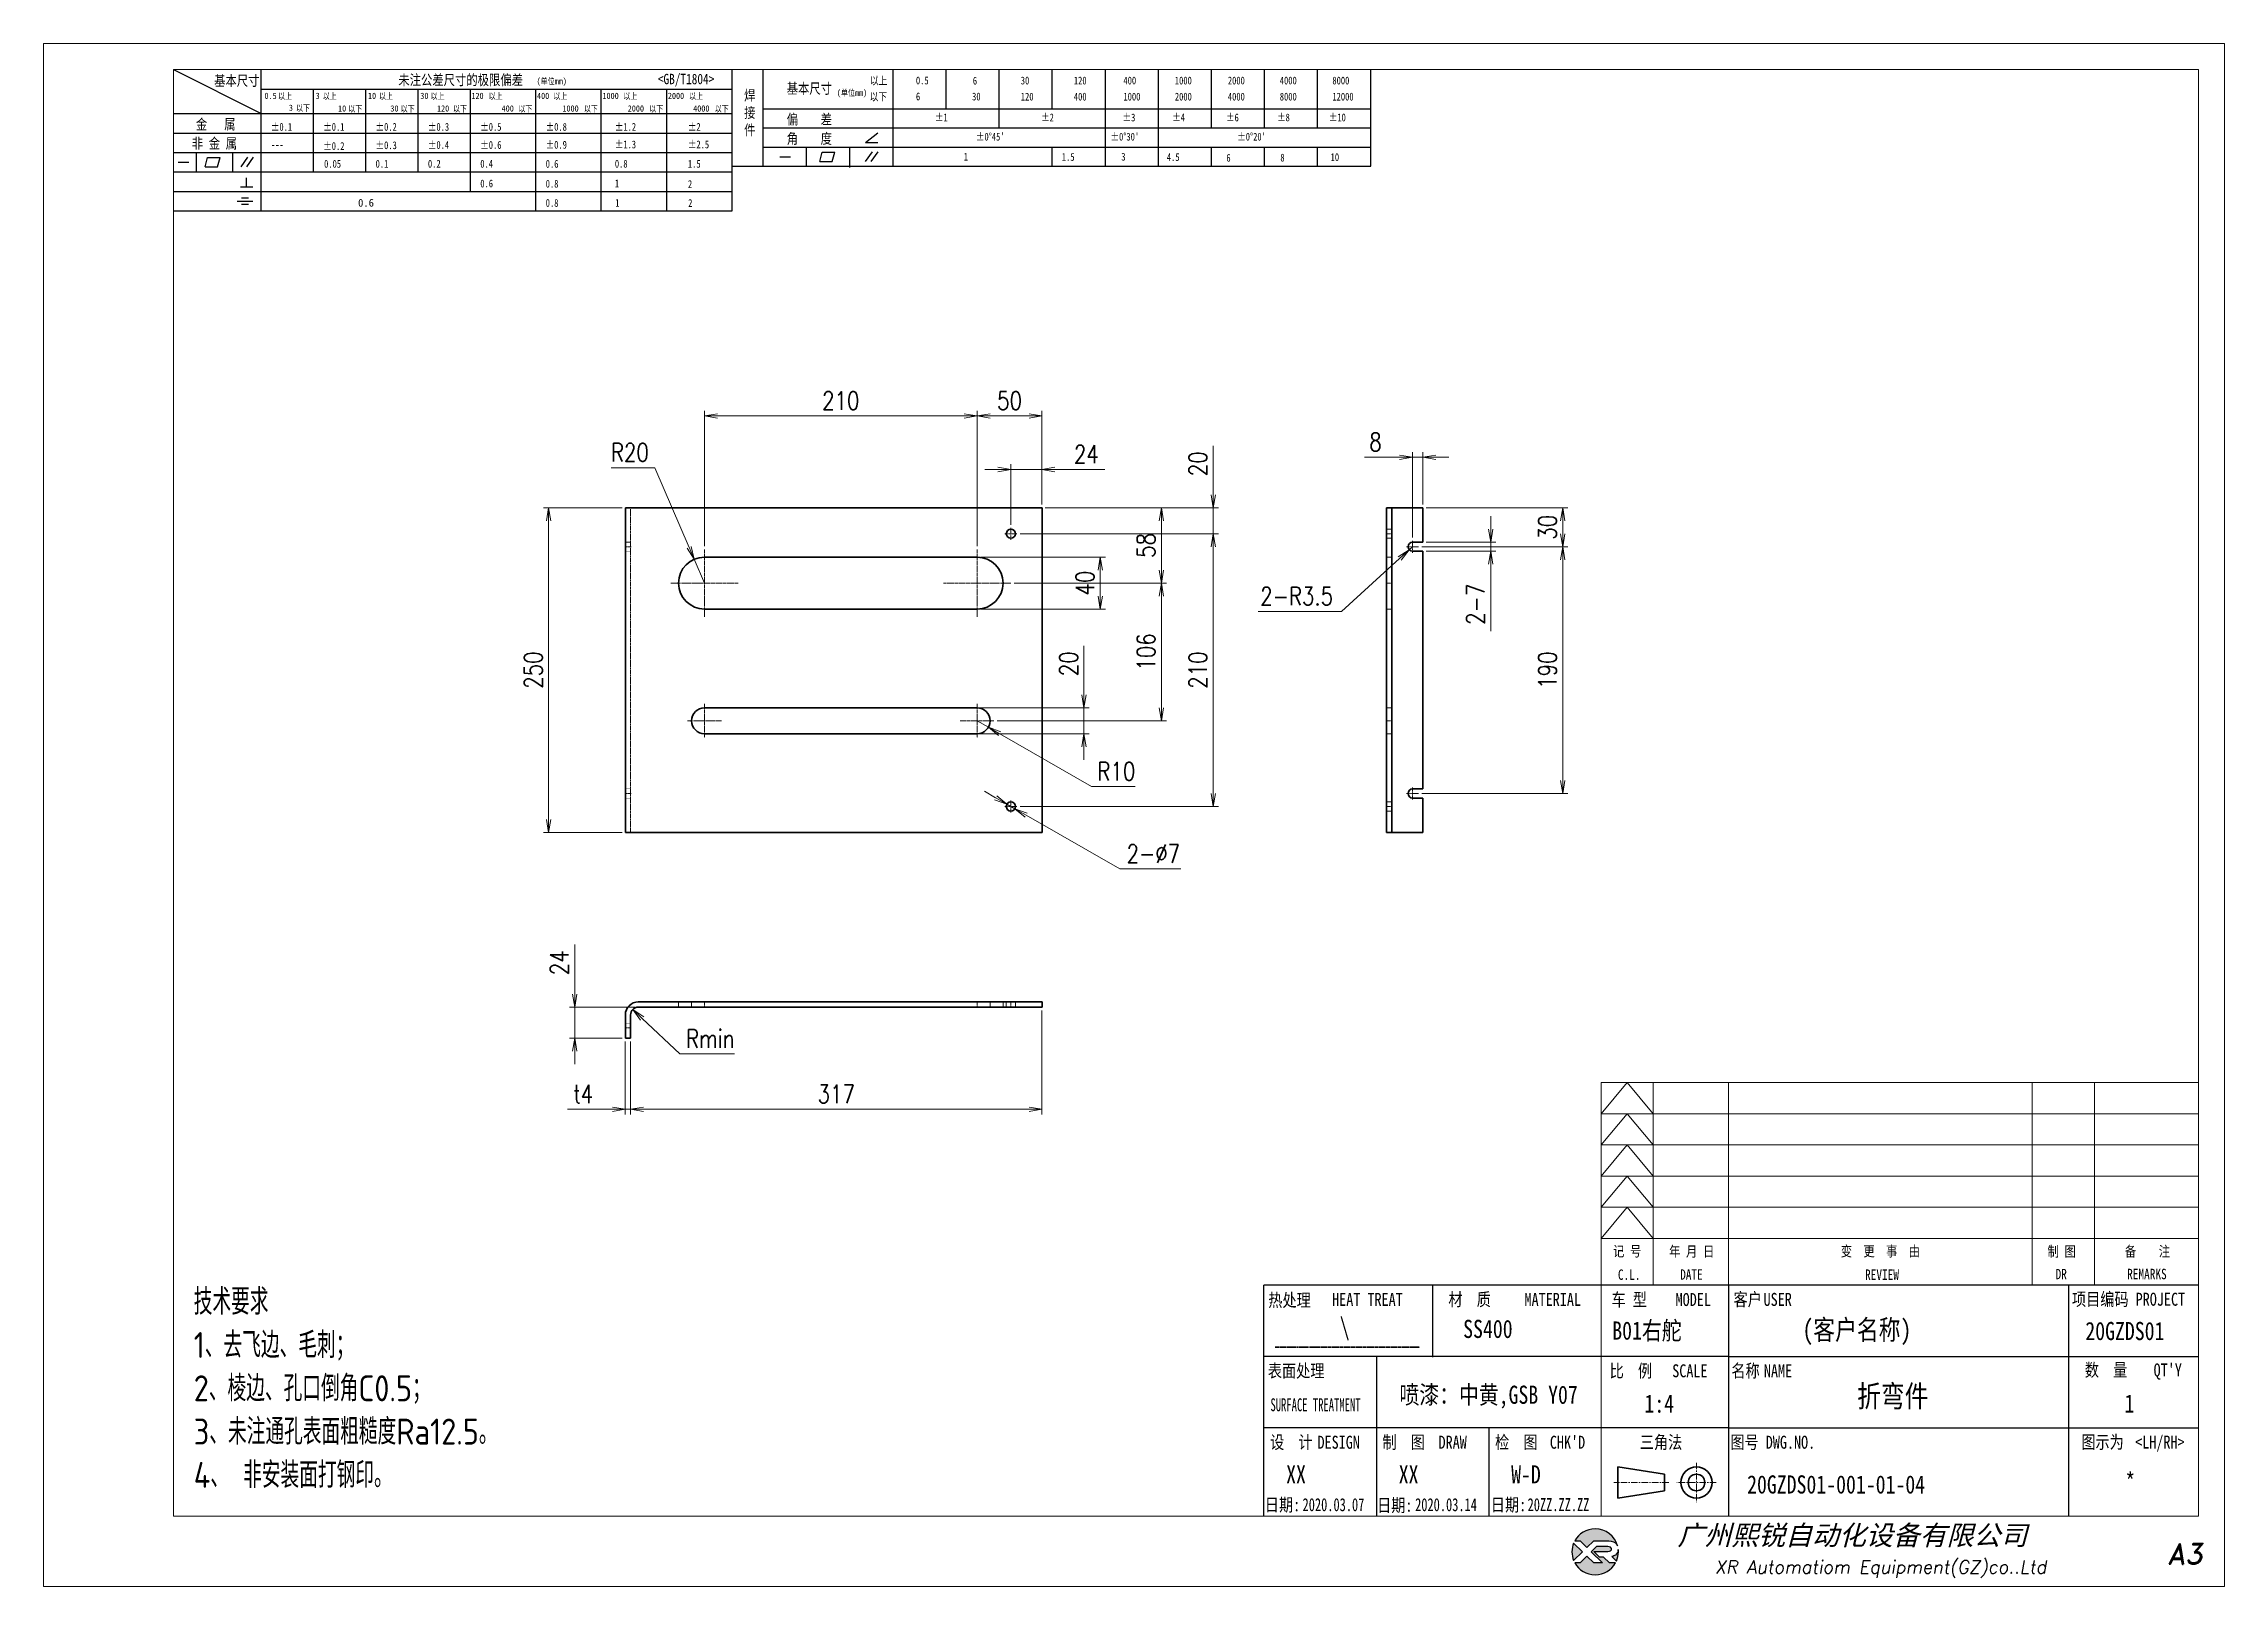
# Model space of a CAD drawing. Header units: millimetres. Extents: x 1333 to 78972, y -42879 to -5704.
# Drawn here: x 69184 to 70864, y -20114 to -18926 of the extents above; entities that cross this region are included whole.
import ezdxf
from ezdxf.enums import TextEntityAlignment as Align

# ---------------------------------------------------------------- set-up
doc = ezdxf.new("R2010")
doc.units = ezdxf.units.MM
doc.header["$LTSCALE"] = 0.5
for name, pattern in [('AM_ISO02W050x2', [3.75, 3, -0.75]), ('AM_ISO08W050x2', [9, 6, -0.75, 1.5, -0.75]), ('CENTER', [2, 1.25, -0.25, 0.25, -0.25])]:
    doc.linetypes.add(name, pattern=pattern)
for name, color, linetype in [('DIM', 3, 'Continuous'), ('layer 1', 7, 'Continuous'), ('图号', 7, 'Continuous'), ('图名', 7, 'Continuous'), ('图框文字', 7, 'Continuous'), ('数量', 7, 'Continuous'), ('材质', 7, 'Continuous'), ('表面处理', 7, 'Continuous'), ('车型', 7, 'Continuous')]:
    doc.layers.add(name, color=color, linetype=linetype)
for name, color, linetype, lineweight in [('中心线', 2, 'AM_ISO08W050x2', 18), ('图框', 7, 'Continuous', 18), ('标注线', 3, 'Continuous', 18), ('热处理', 7, 'Continuous', 20), ('粗实线', 7, 'Continuous', 35), ('粗点划线', 6, 'AM_ISO08W050x2', 35), ('虚线', 1, 'AM_ISO02W050x2', 18)]:
    doc.layers.add(name, color=color, linetype=linetype, lineweight=lineweight)
doc.layers.add('打印', color=7, linetype='Continuous', lineweight=15, plot=False)
doc.layers.add('打印-禁用', color=7, linetype='Continuous', lineweight=15, plot=False)
doc.styles.add('DIM', font='romans.shx', dxfattribs={"width": 0.8, "bigfont": 'bigfont.shx'})
doc.styles.add('STYLE1', font='')
doc.styles.add('国标', font='simfang.ttf', dxfattribs={"width": 0.8})
doc.styles.add('机械长仿宋', font='gbenor.shx', dxfattribs={"height": 1, "bigfont": 'gbcbig.shx'})
doc.styles.add('标题字', font='romand.shx', dxfattribs={"oblique": 10, "bigfont": 'bigfont.shx'})
doc.styles.get('STYLE1').set_extended_font_data('SimSun')
doc.dimstyles.new('XR 1-4', dxfattribs={"dimscale": 4, "dimtxt": 3.5, "dimasz": 2.5, "dimexe": 1, "dimexo": 0.625, "dimgap": 1.2, "dimtad": 1, "dimdsep": 46, "dimtxsty": 'DIM', "dimblk": 'OPEN', "dimcen": 0, "dimclrd": 8, "dimclre": 8, "dimclrt": 2, "dimazin": 2, "dimtfac": 0.5, "dimtmove": 0, "dimatfit": 3, "dimldrblk": 'OPEN', "dimfxl": 1, "dimtolj": 2, "dimlwd": 18, "dimlwe": 18, "dimarcsym": 0})
doc.dimstyles.new('XR 1-4$3', dxfattribs={"dimscale": 4, "dimtxt": 3.5, "dimasz": 2.5, "dimexe": 1, "dimexo": 0.625, "dimgap": 1.2, "dimtad": 1, "dimtoh": 1, "dimdsep": 46, "dimtxsty": 'DIM', "dimblk": 'OPEN', "dimcen": 0, "dimclrd": 8, "dimclre": 8, "dimclrt": 2, "dimazin": 2, "dimtfac": 0.5, "dimtmove": 0, "dimatfit": 3, "dimldrblk": 'OPEN', "dimfxl": 1, "dimtolj": 2, "dimlwd": 18, "dimlwe": 18, "dimarcsym": 0})
doc.dimstyles.new('XR 1-4$4', dxfattribs={"dimscale": 4, "dimtxt": 3.5, "dimasz": 2.5, "dimexe": 1, "dimexo": 0.625, "dimgap": 1.2, "dimtad": 1, "dimtoh": 1, "dimdsep": 46, "dimtxsty": 'DIM', "dimblk": 'OPEN', "dimcen": 0, "dimclrd": 8, "dimclre": 8, "dimclrt": 2, "dimazin": 2, "dimtfac": 0.5, "dimtmove": 0, "dimatfit": 3, "dimldrblk": 'OPEN', "dimfxl": 1, "dimtolj": 2, "dimlwd": 18, "dimlwe": 18, "dimarcsym": 0})

msp = doc.modelspace()

# ---------------------------------------------------------------- texts
at = {"layer": '图号', "color": 3, "style": '国标', "width": 0.8}
msp.add_text('20GZDS01-001-01-04', height=14, dxfattribs=at).set_placement((70496.494, -20042.574))
at = {"layer": '图名', "color": 3, "style": '国标', "width": 0.8}
msp.add_text('折弯件', height=16.8, dxfattribs=at).set_placement((70608.784, -19976.013), align=Align.CENTER)
at = {"layer": '图框文字', "color": 3, "style": '国标'}
for s, height, width, p in [('    (客户名称)', 15.4, 0.8, (70505.556, -19924.144)), ('20GZDS01', 14, 0.8, (70757.045, -19924.427)), ('1:4', 14, 0.8, (70417.379, -19980.335)), ('XX', 14, 0.8, (70141.368, -20034.801)), ('XX', 14, 0.8, (70228.088, -20034.801)), ('W-D', 14, 0.8, (70314.728, -20034.801)), ('2020.03.07', 10, 0.7, (70154.028, -20056.147)), ('2020.03.14', 10, 0.7, (70240.748, -20056.147)), ('20ZZ.ZZ.ZZ', 10, 0.7, (70327.388, -20056.147))]:
    msp.add_text(s, height=height, dxfattribs=dict(at, width=width)).set_placement(p)
at = {"layer": '图框文字', "color": 3, "style": '国标', "width": 0.8}
msp.add_text('*', height=14, dxfattribs=at).set_placement((70791.663, -20040.402), align=Align.CENTER)
at = {"layer": '数量', "color": 3, "style": '国标', "width": 0.8}
msp.add_text('1', height=14, dxfattribs=at).set_placement((70791.048, -19980.274), align=Align.CENTER)
at = {"layer": '材质', "color": 3, "style": '国标', "width": 0.8}
msp.add_text('SS400', height=14, dxfattribs=at).set_placement((70296.809, -19922.788), align=Align.CENTER)
at = {"layer": '标注线', "color": 2, "insert": (69299.828, -20038.344), "char_height": 20, "width": 459.29844, "attachment_point": 7, "style": '机械长仿宋'}
msp.add_mtext('\\A2;技术要求\\P1、去飞边、毛刺；\\P2、棱边、孔口倒角C0.5；\\P3、未注通孔表面粗糙度Ra12.5。\\P{\\A0;4、\\C3; \\C2;非安装面打钢印。}', dxfattribs=at)
at = {"layer": '热处理', "color": 3, "style": '国标', "width": 0.8}
msp.add_text('\\', height=14, dxfattribs=at).set_placement((70186.495, -19921.282), align=Align.CENTER)
at = {"layer": '表面处理', "color": 3, "style": '国标', "width": 0.8}
msp.add_text('喷漆：中黄,GSB Y07', height=14, dxfattribs=at).set_placement((70297.376, -19973.494), align=Align.CENTER)
at = {"layer": '车型', "color": 3, "style": '国标', "width": 0.8}
msp.add_text('B01右舵', height=14, dxfattribs=at).set_placement((70392.597, -19924.083))

# ---------------------------------------------------------------- blocks, each defined once
blk = doc.blocks.new('XR')
at = {"true_color": 0xfc8000}
h = blk.add_hatch(color=30, dxfattribs=at)
h.set_gradient(color1=(252, 128, 0), rotation=240, one_color=1, tint=1, name='INVCURVED')
edge = h.paths.add_edge_path()
edge.add_spline(control_points=[(-434.18, -5928.47), (-433.9, -5928.74), (-433.63, -5929.01), (-433.63, -5929.01), (-433.63, -5929.01), (-433.63, -5929.01), (-433.36, -5928.74), (-433.09, -5928.47)], knot_values=[0.5625, 0.5625, 0.5625, 0.5625, 0.625, 0.625, 0.625, 0.625, 0.6875, 0.6875, 0.6875, 0.6875], degree=3, periodic=0)
edge.add_spline(control_points=[(-433.09, -5928.47), (-432.82, -5928.2), (-432.54, -5927.93), (-432.54, -5927.93), (-432.54, -5927.93), (-432.54, -5927.93), (-432.04, -5927.93), (-431.53, -5927.93)], knot_values=[0.4375, 0.4375, 0.4375, 0.4375, 0.5, 0.5, 0.5, 0.5, 0.5625, 0.5625, 0.5625, 0.5625], degree=3, periodic=0)
edge.add_spline(control_points=[(-431.53, -5927.93), (-431.03, -5927.93), (-430.52, -5927.93), (-430.52, -5927.93), (-430.52, -5927.93), (-430, -5927.93), (-429.43, -5927.96), (-429.01, -5928.33)], knot_values=[0.25, 0.25, 0.25, 0.25, 0.3125, 0.3125, 0.3125, 0.3125, 0.4375, 0.4375, 0.4375, 0.4375], degree=3, periodic=0)
edge.add_spline(control_points=[(-429.01, -5928.33), (-428.88, -5928.44), (-428.78, -5928.59), (-428.71, -5928.75)], knot_values=[0.125, 0.125, 0.125, 0.125, 0.25, 0.25, 0.25, 0.25], degree=3, periodic=0)
edge.add_spline(control_points=[(-428.71, -5928.75), (-429.13, -5927.18), (-430.58, -5926.02), (-432.31, -5926.02)], knot_values=[0, 0, 0, 0, 0.125, 0.125, 0.125, 0.125], degree=3, periodic=0)
edge.add_spline(control_points=[(-432.31, -5926.02), (-433.72, -5926.02), (-434.94, -5926.79), (-435.58, -5927.93)], knot_values=[0.875, 0.875, 0.875, 0.875, 1, 1, 1, 1], degree=3, periodic=0)
edge.add_spline(control_points=[(-435.58, -5927.93), (-435.58, -5927.93), (-434.72, -5927.93), (-434.72, -5927.93), (-434.72, -5927.93), (-434.72, -5927.93), (-434.45, -5928.2), (-434.18, -5928.47)], knot_values=[0.6875, 0.6875, 0.6875, 0.6875, 0.8125, 0.8125, 0.8125, 0.8125, 0.875, 0.875, 0.875, 0.875], degree=3, periodic=0)
edge = h.paths.add_edge_path()
edge.add_spline(control_points=[(-434.79, -5929.26), (-435.04, -5929.02), (-435.34, -5928.72), (-435.54, -5928.53)], knot_values=[0.562504, 0.562504, 0.562504, 0.562504, 0.656252, 0.656252, 0.656252, 0.656252], degree=3, periodic=0)
edge.add_spline(control_points=[(-435.54, -5928.53), (-435.67, -5928.4), (-435.76, -5928.31), (-435.76, -5928.31), (-435.76, -5928.31), (-435.94, -5928.74), (-436.03, -5929.21), (-436.03, -5929.71)], knot_values=[0.25, 0.25, 0.25, 0.25, 0.312504, 0.312504, 0.312504, 0.312504, 0.562504, 0.562504, 0.562504, 0.562504], degree=3, periodic=0)
edge.add_spline(control_points=[(-436.03, -5929.71), (-436.03, -5930.2), (-435.94, -5930.67), (-435.76, -5931.1), (-435.76, -5931.1), (-435.4, -5930.75), (-435.05, -5930.4)], knot_values=[0.874998, 0.874998, 0.874998, 0.874998, 1.124998, 1.124998, 1.124998, 1.25, 1.25, 1.25, 1.25], degree=3, periodic=0)
edge.add_spline(control_points=[(-435.05, -5930.4), (-434.7, -5930.05), (-434.34, -5929.71), (-434.34, -5929.71), (-434.34, -5929.71), (-434.34, -5929.71), (-434.34, -5929.71), (-434.34, -5929.71)], knot_values=[0.749878, 0.749878, 0.749878, 0.749878, 0.874875, 0.874875, 0.874875, 0.874875, 0.874998, 0.874998, 0.874998, 0.874998], degree=3, periodic=0)
edge.add_spline(control_points=[(-434.34, -5929.71), (-434.34, -5929.71), (-434.34, -5929.71), (-434.34, -5929.71)], knot_values=[0.749634, 0.749634, 0.749634, 0.749634, 0.749817, 0.749817, 0.749817, 0.749817], degree=3, periodic=0)
edge.add_spline(control_points=[(-434.35, -5929.7), (-434.35, -5929.7), (-434.35, -5929.7), (-434.35, -5929.7)], knot_values=[0.738281, 0.738281, 0.738281, 0.738281, 0.742188, 0.742188, 0.742188, 0.742188], degree=3, periodic=0)
edge.add_spline(control_points=[(-434.35, -5929.7), (-434.36, -5929.69), (-434.37, -5929.68), (-434.38, -5929.67)], knot_values=[0.726563, 0.726563, 0.726563, 0.726563, 0.738281, 0.738281, 0.738281, 0.738281], degree=3, periodic=0)
edge.add_spline(control_points=[(-434.38, -5929.67), (-434.38, -5929.66), (-434.39, -5929.65), (-434.4, -5929.65)], knot_values=[0.718751, 0.718751, 0.718751, 0.718751, 0.726563, 0.726563, 0.726563, 0.726563], degree=3, periodic=0)
edge.add_spline(control_points=[(-434.4, -5929.65), (-434.42, -5929.63), (-434.45, -5929.6), (-434.47, -5929.58)], knot_values=[0.703126, 0.703126, 0.703126, 0.703126, 0.718751, 0.718751, 0.718751, 0.718751], degree=3, periodic=0)
edge.add_spline(control_points=[(-434.47, -5929.58), (-434.5, -5929.55), (-434.53, -5929.52), (-434.56, -5929.49)], knot_values=[0.687501, 0.687501, 0.687501, 0.687501, 0.703126, 0.703126, 0.703126, 0.703126], degree=3, periodic=0)
edge.add_spline(control_points=[(-434.56, -5929.49), (-434.63, -5929.42), (-434.71, -5929.35), (-434.79, -5929.26)], knot_values=[0.656252, 0.656252, 0.656252, 0.656252, 0.687501, 0.687501, 0.687501, 0.687501], degree=3, periodic=0)
at = {"true_color": 0x0348ff}
h = blk.add_hatch(color=160, dxfattribs=at)
h.set_gradient(color1=(3, 72, 255), color2=(0, 41, 153), one_color=1, tint=0.3, name='HEMISPHERICAL')
edge = h.paths.add_edge_path()
edge.add_spline(control_points=[(-432.54, -5929.67), (-432.26, -5929.95), (-431.94, -5930.23), (-431.66, -5930.51), (-431.66, -5930.51), (-431.66, -5930.51), (-431.66, -5930.51), (-431.66, -5930.51)], knot_values=[0.736842, 0.736842, 0.736842, 0.736842, 0.789474, 0.789474, 0.789474, 0.789474, 0.802633, 0.802633, 0.802633, 0.802633], degree=3, periodic=0)
edge.add_spline(control_points=[(-431.66, -5930.51), (-431.65, -5930.51), (-431.65, -5930.52), (-431.65, -5930.52)], knot_values=[0.802633, 0.802633, 0.802633, 0.802633, 0.815791, 0.815791, 0.815791, 0.815791], degree=3, periodic=0)
edge.add_spline(control_points=[(-431.65, -5930.52), (-431.64, -5930.53), (-431.64, -5930.53), (-431.64, -5930.53)], knot_values=[0.815791, 0.815791, 0.815791, 0.815791, 0.82237, 0.82237, 0.82237, 0.82237], degree=3, periodic=0)
edge.add_spline(control_points=[(-431.64, -5930.53), (-431.64, -5930.53), (-431.64, -5930.53), (-431.63, -5930.54)], knot_values=[0.82237, 0.82237, 0.82237, 0.82237, 0.828949, 0.828949, 0.828949, 0.828949], degree=3, periodic=0)
edge.add_spline(control_points=[(-431.63, -5930.54), (-431.63, -5930.54), (-431.63, -5930.54), (-431.63, -5930.54), (-431.63, -5930.54), (-431.63, -5930.54), (-431.59, -5930.54), (-431.52, -5930.54)], knot_values=[0.841901, 0.841901, 0.841901, 0.841901, 0.842105, 0.842105, 0.842105, 0.842105, 0.855264, 0.855264, 0.855264, 0.855264], degree=3, periodic=0)
edge.add_spline(control_points=[(-431.52, -5930.54), (-431.46, -5930.54), (-431.38, -5930.54), (-431.3, -5930.54)], knot_values=[0.855264, 0.855264, 0.855264, 0.855264, 0.868422, 0.868422, 0.868422, 0.868422], degree=3, periodic=0)
edge.add_spline(control_points=[(-431.3, -5930.54), (-431.26, -5930.54), (-431.22, -5930.54), (-431.18, -5930.54)], knot_values=[0.868422, 0.868422, 0.868422, 0.868422, 0.875, 0.875, 0.875, 0.875], degree=3, periodic=0)
edge.add_spline(control_points=[(-431.18, -5930.54), (-431.14, -5930.54), (-431.1, -5930.54), (-431.07, -5930.54)], knot_values=[0.875, 0.875, 0.875, 0.875, 0.881579, 0.881579, 0.881579, 0.881579], degree=3, periodic=0)
edge.add_spline(control_points=[(-431.07, -5930.54), (-431.05, -5930.54), (-431.04, -5930.54), (-431.03, -5930.54)], knot_values=[0.881579, 0.881579, 0.881579, 0.881579, 0.884869, 0.884869, 0.884869, 0.884869], degree=3, periodic=0)
edge.add_spline(control_points=[(-431.03, -5930.54), (-431.02, -5930.54), (-431, -5930.54), (-431, -5930.54)], knot_values=[0.884869, 0.884869, 0.884869, 0.884869, 0.888158, 0.888158, 0.888158, 0.888158], degree=3, periodic=0)
edge.add_spline(control_points=[(-431, -5930.54), (-430.99, -5930.54), (-430.99, -5930.54), (-430.98, -5930.54)], knot_values=[0.888158, 0.888158, 0.888158, 0.888158, 0.889803, 0.889803, 0.889803, 0.889803], degree=3, periodic=0)
edge.add_spline(control_points=[(-430.98, -5930.54), (-430.98, -5930.54), (-430.98, -5930.54), (-430.97, -5930.54)], knot_values=[0.889803, 0.889803, 0.889803, 0.889803, 0.891447, 0.891447, 0.891447, 0.891447], degree=3, periodic=0)
edge.add_spline(control_points=[(-430.97, -5930.54), (-430.97, -5930.54), (-430.97, -5930.54), (-430.97, -5930.54)], knot_values=[0.891447, 0.891447, 0.891447, 0.891447, 0.89227, 0.89227, 0.89227, 0.89227], degree=3, periodic=0)
edge.add_spline(control_points=[(-430.97, -5930.54), (-430.97, -5930.54), (-430.97, -5930.54), (-430.97, -5930.54)], knot_values=[0.89227, 0.89227, 0.89227, 0.89227, 0.893092, 0.893092, 0.893092, 0.893092], degree=3, periodic=0)
edge.add_spline(control_points=[(-430.97, -5930.54), (-430.97, -5930.54), (-430.97, -5930.54), (-430.97, -5930.54)], knot_values=[0.893092, 0.893092, 0.893092, 0.893092, 0.893503, 0.893503, 0.893503, 0.893503], degree=3, periodic=0)
edge.add_spline(control_points=[(-430.97, -5930.54), (-430.97, -5930.54), (-430.97, -5930.54), (-430.97, -5930.54)], knot_values=[0.893503, 0.893503, 0.893503, 0.893503, 0.893914, 0.893914, 0.893914, 0.893914], degree=3, periodic=0)
edge.add_spline(control_points=[(-430.97, -5930.54), (-430.97, -5930.54), (-430.97, -5930.54), (-430.97, -5930.54)], knot_values=[0.893914, 0.893914, 0.893914, 0.893914, 0.89412, 0.89412, 0.89412, 0.89412], degree=3, periodic=0)
edge.add_spline(control_points=[(-430.97, -5930.54), (-430.97, -5930.54), (-430.97, -5930.54), (-430.97, -5930.54)], knot_values=[0.89412, 0.89412, 0.89412, 0.89412, 0.894326, 0.894326, 0.894326, 0.894326], degree=3, periodic=0)
edge.add_spline(control_points=[(-430.97, -5930.54), (-430.97, -5930.54), (-430.97, -5930.54), (-430.97, -5930.54)], knot_values=[0.894428, 0.894428, 0.894428, 0.894428, 0.894531, 0.894531, 0.894531, 0.894531], degree=3, periodic=0)
edge.add_spline(control_points=[(-430.97, -5930.54), (-430.97, -5930.54), (-430.97, -5930.54), (-430.97, -5930.54)], knot_values=[0.894531, 0.894531, 0.894531, 0.894531, 0.894583, 0.894583, 0.894583, 0.894583], degree=3, periodic=0)
edge.add_spline(control_points=[(-430.97, -5930.54), (-430.97, -5930.54), (-430.97, -5930.54), (-430.97, -5930.54), (-430.97, -5930.54), (-430.97, -5930.54), (-430.73, -5930.78), (-430.49, -5931.01)], knot_values=[0.894685, 0.894685, 0.894685, 0.894685, 0.894737, 0.894737, 0.894737, 0.894737, 0.921052, 0.921052, 0.921052, 0.921052], degree=3, periodic=0)
edge.add_spline(control_points=[(-430.49, -5931.01), (-430.26, -5931.24), (-430.02, -5931.48), (-430.02, -5931.48)], knot_values=[0.921052, 0.921052, 0.921052, 0.921052, 0.947368, 0.947368, 0.947368, 0.947368], degree=3, periodic=0)
edge.add_spline(control_points=[(-430.02, -5931.48), (-430.02, -5931.48), (-430.02, -5931.48), (-430.02, -5931.48)], knot_values=[0.947522, 0.947522, 0.947522, 0.947522, 0.947573, 0.947573, 0.947573, 0.947573], degree=3, periodic=0)
edge.add_spline(control_points=[(-430.02, -5931.48), (-430.02, -5931.48), (-430.02, -5931.48), (-430.02, -5931.48)], knot_values=[0.947573, 0.947573, 0.947573, 0.947573, 0.947676, 0.947676, 0.947676, 0.947676], degree=3, periodic=0)
edge.add_spline(control_points=[(-430.02, -5931.48), (-430.02, -5931.48), (-430.02, -5931.48), (-430.02, -5931.48)], knot_values=[0.947676, 0.947676, 0.947676, 0.947676, 0.947779, 0.947779, 0.947779, 0.947779], degree=3, periodic=0)
edge.add_spline(control_points=[(-430.02, -5931.48), (-430.02, -5931.48), (-430.02, -5931.48), (-430.02, -5931.48)], knot_values=[0.947779, 0.947779, 0.947779, 0.947779, 0.947984, 0.947984, 0.947984, 0.947984], degree=3, periodic=0)
edge.add_spline(control_points=[(-430.02, -5931.48), (-430.02, -5931.48), (-430.02, -5931.48), (-430.02, -5931.48)], knot_values=[0.947984, 0.947984, 0.947984, 0.947984, 0.94819, 0.94819, 0.94819, 0.94819], degree=3, periodic=0)
edge.add_spline(control_points=[(-430.02, -5931.48), (-430.02, -5931.48), (-430.02, -5931.48), (-430.02, -5931.48)], knot_values=[0.94819, 0.94819, 0.94819, 0.94819, 0.948601, 0.948601, 0.948601, 0.948601], degree=3, periodic=0)
edge.add_spline(control_points=[(-430.02, -5931.48), (-430.02, -5931.48), (-430.02, -5931.48), (-430.02, -5931.48)], knot_values=[0.948601, 0.948601, 0.948601, 0.948601, 0.949012, 0.949012, 0.949012, 0.949012], degree=3, periodic=0)
edge.add_spline(control_points=[(-430.02, -5931.48), (-430.02, -5931.48), (-430.01, -5931.48), (-430.01, -5931.48)], knot_values=[0.949012, 0.949012, 0.949012, 0.949012, 0.949834, 0.949834, 0.949834, 0.949834], degree=3, periodic=0)
edge.add_spline(control_points=[(-430.01, -5931.48), (-430.01, -5931.48), (-430.01, -5931.48), (-430.01, -5931.48)], knot_values=[0.949834, 0.949834, 0.949834, 0.949834, 0.950657, 0.950657, 0.950657, 0.950657], degree=3, periodic=0)
edge.add_spline(control_points=[(-430.01, -5931.48), (-430.01, -5931.48), (-430, -5931.48), (-430, -5931.48)], knot_values=[0.950657, 0.950657, 0.950657, 0.950657, 0.952301, 0.952301, 0.952301, 0.952301], degree=3, periodic=0)
edge.add_spline(control_points=[(-430, -5931.48), (-429.99, -5931.48), (-429.98, -5931.48), (-429.98, -5931.48)], knot_values=[0.952301, 0.952301, 0.952301, 0.952301, 0.953946, 0.953946, 0.953946, 0.953946], degree=3, periodic=0)
edge.add_spline(control_points=[(-429.98, -5931.48), (-429.96, -5931.48), (-429.95, -5931.48), (-429.93, -5931.48)], knot_values=[0.953946, 0.953946, 0.953946, 0.953946, 0.957236, 0.957236, 0.957236, 0.957236], degree=3, periodic=0)
edge.add_spline(control_points=[(-429.93, -5931.48), (-429.91, -5931.48), (-429.89, -5931.48), (-429.87, -5931.48)], knot_values=[0.957236, 0.957236, 0.957236, 0.957236, 0.960525, 0.960525, 0.960525, 0.960525], degree=3, periodic=0)
edge.add_spline(control_points=[(-429.87, -5931.48), (-429.82, -5931.48), (-429.77, -5931.48), (-429.71, -5931.48)], knot_values=[0.960525, 0.960525, 0.960525, 0.960525, 0.967104, 0.967104, 0.967104, 0.967104], degree=3, periodic=0)
edge.add_spline(control_points=[(-429.71, -5931.48), (-429.65, -5931.48), (-429.59, -5931.48), (-429.53, -5931.48)], knot_values=[0.967104, 0.967104, 0.967104, 0.967104, 0.973683, 0.973683, 0.973683, 0.973683], degree=3, periodic=0)
edge.add_spline(control_points=[(-429.53, -5931.48), (-429.41, -5931.48), (-429.29, -5931.48), (-429.19, -5931.48)], knot_values=[0.973683, 0.973683, 0.973683, 0.973683, 0.98684, 0.98684, 0.98684, 0.98684], degree=3, periodic=0)
edge.add_spline(control_points=[(-429.19, -5931.48), (-429.1, -5931.48), (-429.04, -5931.48), (-429.04, -5931.48), (-429.67, -5932.62), (-430.9, -5933.39), (-432.31, -5933.39)], knot_values=[0.98684, 0.98684, 0.98684, 0.98684, 1, 1, 1, 1.052632, 1.052632, 1.052632, 1.052632], degree=3, periodic=0)
edge.add_spline(control_points=[(-432.31, -5933.39), (-433.72, -5933.39), (-434.94, -5932.62), (-435.58, -5931.48), (-435.58, -5931.48), (-435.58, -5931.48), (-435.36, -5931.48), (-435.15, -5931.48)], knot_values=[0.052632, 0.052632, 0.052632, 0.052632, 0.105263, 0.105263, 0.105263, 0.105263, 0.131579, 0.131579, 0.131579, 0.131579], degree=3, periodic=0)
edge.add_spline(control_points=[(-435.15, -5931.48), (-434.93, -5931.48), (-434.72, -5931.48), (-434.72, -5931.48), (-434.72, -5931.48), (-434.72, -5931.48), (-434.45, -5931.21), (-434.18, -5930.94)], knot_values=[0.131579, 0.131579, 0.131579, 0.131579, 0.157895, 0.157895, 0.157895, 0.157895, 0.184211, 0.184211, 0.184211, 0.184211], degree=3, periodic=0)
edge.add_spline(control_points=[(-434.18, -5930.94), (-433.9, -5930.67), (-433.63, -5930.4), (-433.63, -5930.4), (-433.63, -5930.4), (-433.63, -5930.4), (-433.36, -5930.67), (-433.09, -5930.94)], knot_values=[0.184211, 0.184211, 0.184211, 0.184211, 0.210526, 0.210526, 0.210526, 0.210526, 0.236842, 0.236842, 0.236842, 0.236842], degree=3, periodic=0)
edge.add_spline(control_points=[(-433.09, -5930.94), (-432.82, -5931.21), (-432.54, -5931.48), (-432.54, -5931.48), (-432.54, -5931.48), (-432.54, -5931.48), (-432.19, -5931.48), (-431.83, -5931.48)], knot_values=[0.236842, 0.236842, 0.236842, 0.236842, 0.263158, 0.263158, 0.263158, 0.263158, 0.289474, 0.289474, 0.289474, 0.289474], degree=3, periodic=0)
edge.add_spline(control_points=[(-431.83, -5931.48), (-431.48, -5931.48), (-431.12, -5931.48), (-431.12, -5931.48), (-431.12, -5931.48), (-431.12, -5931.48), (-431.57, -5931.03), (-432.02, -5930.59)], knot_values=[0.289474, 0.289474, 0.289474, 0.289474, 0.315789, 0.315789, 0.315789, 0.315789, 0.342105, 0.342105, 0.342105, 0.342105], degree=3, periodic=0)
edge.add_spline(control_points=[(-432.02, -5930.59), (-432.47, -5930.15), (-432.92, -5929.71), (-432.92, -5929.71), (-432.92, -5929.71), (-432.92, -5929.71), (-432.71, -5929.5), (-432.5, -5929.29)], knot_values=[0.342105, 0.342105, 0.342105, 0.342105, 0.368421, 0.368421, 0.368421, 0.368421, 0.394737, 0.394737, 0.394737, 0.394737], degree=3, periodic=0)
edge.add_spline(control_points=[(-432.5, -5929.29), (-432.3, -5929.09), (-432.09, -5928.88), (-432.09, -5928.88)], knot_values=[0.394737, 0.394737, 0.394737, 0.394737, 0.421053, 0.421053, 0.421053, 0.421053], degree=3, periodic=0)
edge.add_spline(control_points=[(-432.09, -5928.88), (-432.09, -5928.88), (-432.06, -5928.86), (-432.06, -5928.86)], knot_values=[0.421053, 0.421053, 0.421053, 0.421053, 0.473684, 0.473684, 0.473684, 0.473684], degree=3, periodic=0)
edge.add_spline(control_points=[(-432.06, -5928.86), (-432.06, -5928.86), (-432.06, -5928.86), (-432.06, -5928.86), (-432.06, -5928.86), (-432.06, -5928.86), (-430.4, -5928.86), (-430.26, -5928.86)], knot_values=[0.473684, 0.473684, 0.473684, 0.473684, 0.473684, 0.473684, 0.473684, 0.473684, 0.526316, 0.526316, 0.526316, 0.526316], degree=3, periodic=0)
edge.add_spline(control_points=[(-430.26, -5928.86), (-429.54, -5928.86), (-429.62, -5929.4), (-429.83, -5929.55)], knot_values=[0.526316, 0.526316, 0.526316, 0.526316, 0.578947, 0.578947, 0.578947, 0.578947], degree=3, periodic=0)
edge.add_spline(control_points=[(-429.83, -5929.55), (-429.94, -5929.62), (-430.08, -5929.65), (-430.26, -5929.65), (-430.26, -5929.65), (-430.26, -5929.65), (-430.48, -5929.65), (-430.71, -5929.66)], knot_values=[0.578947, 0.578947, 0.578947, 0.578947, 0.631579, 0.631579, 0.631579, 0.631579, 0.657895, 0.657895, 0.657895, 0.657895], degree=3, periodic=0)
edge.add_spline(control_points=[(-430.71, -5929.66), (-430.93, -5929.66), (-431.15, -5929.67), (-431.15, -5929.67), (-431.15, -5929.67), (-431.15, -5929.67), (-432.54, -5929.67), (-432.54, -5929.67)], knot_values=[0.657895, 0.657895, 0.657895, 0.657895, 0.684211, 0.684211, 0.684211, 0.684211, 0.736842, 0.736842, 0.736842, 0.736842], degree=3, periodic=0)
edge = h.paths.add_edge_path()
edge.add_spline(control_points=[(-428.6, -5929.32), (-428.61, -5929.67), (-428.76, -5930), (-429.06, -5930.22)], knot_values=[0.8, 0.8, 0.8, 0.8, 1, 1, 1, 1], degree=3, periodic=0)
edge.add_spline(control_points=[(-429.06, -5930.22), (-429.22, -5930.34), (-429.41, -5930.43), (-429.61, -5930.48)], knot_values=[0.6, 0.6, 0.6, 0.6, 0.8, 0.8, 0.8, 0.8], degree=3, periodic=0)
edge.add_spline(control_points=[(-429.61, -5930.48), (-429.61, -5930.48), (-428.9, -5931.19), (-428.9, -5931.19), (-428.9, -5931.19), (-428.69, -5930.73), (-428.58, -5930.23), (-428.58, -5929.71)], knot_values=[0.2, 0.2, 0.2, 0.2, 0.4, 0.4, 0.4, 0.4, 0.6, 0.6, 0.6, 0.6], degree=3, periodic=0)
edge.add_spline(control_points=[(-428.58, -5929.71), (-428.58, -5929.58), (-428.59, -5929.45), (-428.6, -5929.32)], knot_values=[0, 0, 0, 0, 0.2, 0.2, 0.2, 0.2], degree=3, periodic=0)
at = {"layer": 'layer 1', "color": 30}
for points, knots in [([(-435.76, -5931.1), (-435.94, -5930.67), (-436.03, -5930.2), (-436.03, -5929.71), (-436.03, -5929.71), (-436.03, -5929.21), (-435.94, -5928.74), (-435.76, -5928.31), (-435.76, -5928.31), (-435.76, -5928.31), (-434.34, -5929.71), (-434.34, -5929.71), (-434.34, -5929.71), (-434.34, -5929.71), (-435.76, -5931.1), (-435.76, -5931.1)], [0, 0, 0, 0, 0.25, 0.25, 0.25, 0.25, 0.5, 0.5, 0.5, 0.5, 0.75, 0.75, 0.75, 0.75, 1, 1, 1, 1]), ([(-432.31, -5926.02), (-430.58, -5926.02), (-429.13, -5927.18), (-428.71, -5928.75), (-428.71, -5928.75), (-428.78, -5928.59), (-428.88, -5928.44), (-429.01, -5928.33), (-429.01, -5928.33), (-429.43, -5927.96), (-430, -5927.93), (-430.52, -5927.93), (-430.52, -5927.93), (-430.52, -5927.93), (-432.54, -5927.93), (-432.54, -5927.93), (-432.54, -5927.93), (-432.54, -5927.93), (-433.63, -5929.01), (-433.63, -5929.01), (-433.63, -5929.01), (-433.63, -5929.01), (-434.72, -5927.93), (-434.72, -5927.93), (-434.72, -5927.93), (-434.72, -5927.93), (-435.58, -5927.93), (-435.58, -5927.93), (-435.58, -5927.93), (-434.94, -5926.79), (-433.72, -5926.02), (-432.31, -5926.02)], [0, 0, 0, 0, 0.125, 0.125, 0.125, 0.125, 0.25, 0.25, 0.25, 0.25, 0.375, 0.375, 0.375, 0.375, 0.5, 0.5, 0.5, 0.5, 0.625, 0.625, 0.625, 0.625, 0.75, 0.75, 0.75, 0.75, 0.875, 0.875, 0.875, 0.875, 1, 1, 1, 1])]:
    blk.add_open_spline(points, degree=3, knots=knots, dxfattribs=at)
at = {"layer": 'layer 1', "color": 154}
for points, knots in [([(-429.04, -5931.48), (-429.67, -5932.62), (-430.9, -5933.39), (-432.31, -5933.39), (-432.31, -5933.39), (-433.72, -5933.39), (-434.94, -5932.62), (-435.58, -5931.48), (-435.58, -5931.48), (-435.58, -5931.48), (-434.72, -5931.48), (-434.72, -5931.48), (-434.72, -5931.48), (-434.72, -5931.48), (-433.63, -5930.4), (-433.63, -5930.4), (-433.63, -5930.4), (-433.63, -5930.4), (-432.54, -5931.48), (-432.54, -5931.48), (-432.54, -5931.48), (-432.54, -5931.48), (-431.12, -5931.48), (-431.12, -5931.48), (-431.12, -5931.48), (-431.12, -5931.48), (-432.92, -5929.71), (-432.92, -5929.71), (-432.92, -5929.71), (-432.92, -5929.71), (-432.09, -5928.88), (-432.09, -5928.88), (-432.09, -5928.88), (-432.09, -5928.88), (-432.06, -5928.86), (-432.06, -5928.86), (-432.06, -5928.86), (-432.06, -5928.86), (-430.4, -5928.86), (-430.26, -5928.86), (-430.26, -5928.86), (-429.54, -5928.86), (-429.62, -5929.4), (-429.83, -5929.55), (-429.83, -5929.55), (-429.94, -5929.62), (-430.08, -5929.65), (-430.26, -5929.65), (-430.26, -5929.65), (-430.26, -5929.65), (-431.15, -5929.67), (-431.15, -5929.67), (-431.15, -5929.67), (-431.15, -5929.67), (-432.54, -5929.67), (-432.54, -5929.67), (-432.54, -5929.67), (-432.26, -5929.95), (-431.94, -5930.23), (-431.66, -5930.51), (-431.66, -5930.51), (-431.66, -5930.51), (-431.63, -5930.54), (-431.63, -5930.54), (-431.63, -5930.54), (-431.63, -5930.54), (-430.97, -5930.54), (-430.97, -5930.54), (-430.97, -5930.54), (-430.97, -5930.54), (-430.02, -5931.48), (-430.02, -5931.48), (-430.02, -5931.48), (-430.02, -5931.48), (-429.04, -5931.48), (-429.04, -5931.48)], [0, 0, 0, 0, 0.052632, 0.052632, 0.052632, 0.052632, 0.105263, 0.105263, 0.105263, 0.105263, 0.157895, 0.157895, 0.157895, 0.157895, 0.210526, 0.210526, 0.210526, 0.210526, 0.263158, 0.263158, 0.263158, 0.263158, 0.315789, 0.315789, 0.315789, 0.315789, 0.368421, 0.368421, 0.368421, 0.368421, 0.421053, 0.421053, 0.421053, 0.421053, 0.473684, 0.473684, 0.473684, 0.473684, 0.526316, 0.526316, 0.526316, 0.526316, 0.578947, 0.578947, 0.578947, 0.578947, 0.631579, 0.631579, 0.631579, 0.631579, 0.684211, 0.684211, 0.684211, 0.684211, 0.736842, 0.736842, 0.736842, 0.736842, 0.789474, 0.789474, 0.789474, 0.789474, 0.842105, 0.842105, 0.842105, 0.842105, 0.894737, 0.894737, 0.894737, 0.894737, 0.947368, 0.947368, 0.947368, 0.947368, 1, 1, 1, 1]), ([(-428.6, -5929.32), (-428.59, -5929.45), (-428.58, -5929.58), (-428.58, -5929.71), (-428.58, -5929.71), (-428.58, -5930.23), (-428.69, -5930.73), (-428.9, -5931.19), (-428.9, -5931.19), (-428.9, -5931.19), (-429.61, -5930.48), (-429.61, -5930.48), (-429.61, -5930.48), (-429.41, -5930.43), (-429.22, -5930.34), (-429.06, -5930.22), (-429.06, -5930.22), (-428.76, -5930), (-428.61, -5929.67), (-428.6, -5929.32)], [0, 0, 0, 0, 0.2, 0.2, 0.2, 0.2, 0.4, 0.4, 0.4, 0.4, 0.6, 0.6, 0.6, 0.6, 0.8, 0.8, 0.8, 0.8, 1, 1, 1, 1])]:
    blk.add_open_spline(points, degree=3, knots=knots, dxfattribs=at)
blk = doc.blocks.new('GZDEH零件A3图框V01版')
at = {"layer": '中心线', "color": 1, "linetype": 'CENTER', "lineweight": 5, "ltscale": 2}
for p, q in [((3175.82, -1822.66), (3175.82, -1830.26)), ((3170.49, -1826.46), (3159.89, -1826.46)), ((3179.62, -1826.46), (3172.02, -1826.46))]:
    blk.add_line(p, q, dxfattribs=at)
at = {"layer": '图框', "linetype": 'Continuous'}
for p, q in [((2882.49, -1554.46), (2882.49, -1832.96)), ((3272.49, -1554.46), (2882.49, -1554.46)), ((3272.49, -1832.96), (3272.49, -1554.46)), ((3157.49, -1749.46), (3272.49, -1749.46)), ((3157.49, -1832.96), (3157.49, -1749.46)), ((2882.49, -1832.96), (3272.49, -1832.96))]:
    blk.add_line(p, q, dxfattribs=at)
at = {"layer": '图框', "color": 9}
for p, q in [((3157.49, -1755.46), (3162.49, -1749.46)), ((3162.49, -1749.46), (3167.49, -1755.46)), ((3167.49, -1788.46), (3167.49, -1749.46)), ((3240.49, -1788.46), (3240.49, -1749.46)), ((3252.49, -1749.46), (3252.49, -1788.46)), ((3157.49, -1755.46), (3272.49, -1755.46)), ((3157.49, -1761.46), (3162.49, -1755.46)), ((3162.49, -1755.46), (3167.49, -1761.46)), ((3157.49, -1761.46), (3272.49, -1761.46)), ((3157.49, -1767.46), (3162.49, -1761.46)), ((3162.49, -1761.46), (3167.49, -1767.46)), ((3157.49, -1767.46), (3272.49, -1767.46)), ((3157.49, -1773.46), (3162.49, -1767.46)), ((3162.49, -1767.46), (3167.49, -1773.46)), ((3157.49, -1773.46), (3272.49, -1773.46)), ((3157.49, -1779.46), (3162.49, -1773.46)), ((3162.49, -1773.46), (3167.49, -1779.46)), ((3157.49, -1779.46), (3272.49, -1779.46))]:
    blk.add_line(p, q, dxfattribs=at)
at = {"layer": '图框', "color": 9, "linetype": 'Continuous'}
blk.add_line((3181.99, -1749.46), (3181.99, -1832.96), dxfattribs=at)
at = {"layer": '图框', "color": 2, "linetype": 'ByBlock', "lineweight": 35}
for p, q in [((3169.69, -1824.86), (3160.69, -1823.46)), ((3160.69, -1829.46), (3160.69, -1823.46)), ((3169.69, -1824.86), (3169.69, -1828.06)), ((3169.69, -1828.06), (3160.69, -1829.46))]:
    blk.add_line(p, q, dxfattribs=at)
for radius in [3, 1.6]:
    blk.add_circle((3175.82, -1826.46), radius, dxfattribs=at)
at = {"layer": '图框文字', "color": 9}
for p, q in [((2882.49, -1554.46), (2899.37, -1562.92)), ((2899.37, -1581.67), (2899.37, -1554.46)), ((2990.09, -1581.67), (2990.09, -1554.46)), ((2996.09, -1573.08), (2996.09, -1554.46)), ((3021.09, -1561.98), (3021.09, -1554.46)), ((3031.31, -1561.98), (3031.31, -1554.46)), ((3041.53, -1561.98), (3041.53, -1554.46)), ((3051.75, -1561.98), (3051.75, -1554.46)), ((3061.98, -1561.98), (3061.98, -1554.46)), ((3072.2, -1561.98), (3072.2, -1554.46)), ((3082.42, -1561.98), (3082.42, -1554.46)), ((3092.64, -1561.98), (3092.64, -1554.46)), ((3102.86, -1561.98), (3102.86, -1554.46)), ((3113.09, -1573.08), (3113.09, -1554.46)), ((2899.37, -1558.24), (2990.09, -1558.24)), ((2909.45, -1574.17), (2909.45, -1558.24)), ((2919.53, -1574.17), (2919.53, -1558.24)), ((2929.61, -1574.17), (2929.61, -1558.24)), ((2939.69, -1577.92), (2939.69, -1558.24)), ((2952.29, -1581.67), (2952.29, -1558.24)), ((2964.89, -1581.67), (2964.89, -1558.24)), ((2977.49, -1581.67), (2977.49, -1558.24)), ((2996.09, -1561.98), (3113.09, -1561.98)), ((3021.09, -1573.08), (3021.09, -1561.98)), ((3041.53, -1565.68), (3041.53, -1561.98)), ((3061.98, -1573.08), (3061.98, -1561.98)), ((3072.2, -1573.08), (3072.2, -1561.98)), ((3082.42, -1565.68), (3082.42, -1561.98)), ((3092.64, -1565.68), (3092.64, -1561.98)), ((3102.86, -1565.68), (3102.86, -1561.98)), ((2882.49, -1562.92), (2990.09, -1562.92)), ((2996.09, -1565.68), (3113.09, -1565.68)), ((2882.49, -1566.67), (2990.09, -1566.67)), ((2882.49, -1570.42), (2990.09, -1570.42)), ((2886.92, -1574.12), (2886.92, -1570.42)), ((2893.91, -1574.12), (2893.91, -1570.42)), ((2996.09, -1569.38), (3113.09, -1569.38)), ((3004.42, -1573.08), (3004.42, -1569.38)), ((3006.97, -1572.12), (3007.45, -1570.33)), ((3007.45, -1570.33), (3009.86, -1570.33)), ((3009.39, -1572.12), (3009.86, -1570.33)), ((3012.75, -1573.08), (3012.75, -1569.38)), ((3015.75, -1568.51), (3018.15, -1566.66)), ((3015.75, -1568.51), (3018.15, -1568.51)), ((3015.81, -1572.12), (3017.15, -1570.26)), ((3016.89, -1572.12), (3018.23, -1570.26)), ((3051.75, -1573.08), (3051.75, -1569.38)), ((3082.42, -1573.08), (3082.42, -1569.48)), ((3092.64, -1573.08), (3092.64, -1569.38)), ((3102.86, -1573.08), (3102.86, -1569.38)), ((2882.49, -1574.17), (2990.09, -1574.17)), ((2883.43, -1572.27), (2885.49, -1572.27)), ((2888.59, -1573.16), (2889.07, -1571.37)), ((2888.59, -1573.16), (2891, -1573.16)), ((2889.07, -1571.37), (2891.48, -1571.37)), ((2891, -1573.16), (2891.48, -1571.37)), ((2895.52, -1573.16), (2896.85, -1571.3)), ((2896.6, -1573.16), (2897.94, -1571.3)), ((2990.09, -1573.08), (3113.09, -1573.08)), ((2999.26, -1571.23), (3001.32, -1571.23)), ((3006.97, -1572.12), (3009.39, -1572.12)), ((3012.75, -1573.33), (3012.75, -1573.08)), ((2882.49, -1577.92), (2990.09, -1577.92)), ((2895.42, -1577.05), (2897.81, -1577.05)), ((2895.57, -1579.17), (2896.92, -1579.17)), ((2896.58, -1577.05), (2896.58, -1575.28)), ((2882.49, -1581.67), (2990.09, -1581.67)), ((2894.79, -1579.77), (2897.77, -1579.77)), ((2895.57, -1580.37), (2896.93, -1580.37)), ((3272.49, -1788.46), (3092.49, -1788.46)), ((3124.99, -1788.46), (3124.99, -1802.35)), ((3181.99, -1788.46), (3181.99, -1832.96)), ((3247.49, -1788.46), (3247.49, -1832.96)), ((3181.99, -1802.21), (3092.49, -1802.21)), ((3114.17, -1802.21), (3114.17, -1815.96)), ((3181.99, -1802.21), (3272.49, -1802.21)), ((3181.99, -1815.96), (3092.49, -1815.96)), ((3114.17, -1815.96), (3114.17, -1832.96)), ((3114.17, -1815.96), (3114.17, -1832.96)), ((3135.83, -1815.96), (3135.83, -1832.96)), ((3135.83, -1815.96), (3135.83, -1832.96)), ((3181.99, -1815.96), (3272.49, -1815.96))]:
    blk.add_line(p, q, dxfattribs=at)
at = {"layer": '图框文字', "color": 7}
blk.add_line((3272.49, -1788.46), (3092.49, -1788.46), dxfattribs=at)
at = {"layer": '图框文字', "color": 9, "linetype": 'Continuous'}
blk.add_line((3092.49, -1832.96), (3092.49, -1788.46), dxfattribs=at)
at = {"layer": '打印-禁用', "linetype": 'Continuous'}
for p, q in [((2857.49, -1549.46), (2857.49, -1846.46)), ((3277.49, -1549.46), (2857.49, -1549.46)), ((3277.49, -1846.46), (3277.49, -1549.46)), ((2857.49, -1846.46), (3277.49, -1846.46))]:
    blk.add_line(p, q, dxfattribs=at)
at = {"layer": 'DIM', "xscale": 1.199999999999818, "yscale": 1.200000000000045, "zscale": 1.2}
blk.add_blockref('XR', (3675.07, 5275.84), dxfattribs=at)
at = {"layer": '图框', "color": 9, "style": '国标', "width": 0.8}
for s, p in [('记 号', (3162.47, -1782.94)), ('年 月 日', (3174.9, -1782.98)), ('变  更  事  由', (3211.24, -1782.93)), ('C.L.', (3162.86, -1787.45)), ('DATE', (3174.85, -1787.42)), ('REVIEW', (3211.55, -1787.45))]:
    blk.add_text(s, height=2, dxfattribs=at).set_placement(p, align=Align.CENTER)
for s, p in [('制 图', (3246.15, -1781.95)), ('备    注', (3262.68, -1781.92)), ('DR', (3246.06, -1786.34)), ('REMARKS', (3262.57, -1786.32))]:
    blk.add_text(s, height=2, dxfattribs=at).set_placement(p, align=Align.MIDDLE)
at = {"layer": '图框文字', "color": 9, "style": '国标'}
for s, height, width, p in [('基本尺寸', 2, 0.8, (2890.33, -1557.58)), ('未注公差尺寸的极限偏差', 2, 0.8, (2925.81, -1557.44)), ('<GB/T1804>', 2, 0.8, (2975.78, -1557.27)), ('基本尺寸', 2, 0.8, (3000.6, -1559.1)), ('以上', 1.5, 0.8, (3016.64, -1557.33)), ('0.5', 1.5, 0.8, (3025.49, -1557.3)), ('6', 1.5, 0.8, (3036.45, -1557.34)), ('30', 1.5, 0.8, (3045.69, -1557.31)), ('120', 1.5, 0.8, (3055.91, -1557.31)), ('400', 1.5, 0.8, (3065.46, -1557.31)), ('1000', 1.5, 0.8, (3075.36, -1557.31)), ('2000', 1.5, 0.8, (3085.57, -1557.31)), ('4000', 1.5, 0.8, (3095.57, -1557.31)), ('8000', 1.5, 0.8, (3105.7, -1557.31)), ('30', 1.2, 0.8, (2930.04, -1560.11)), ('以下', 1.5, 0.8, (3016.58, -1560.43)), ('6', 1.5, 0.8, (3025.49, -1560.38)), ('30', 1.5, 0.8, (3036.31, -1560.39)), ('120', 1.5, 0.8, (3045.69, -1560.41)), ('400', 1.5, 0.8, (3055.91, -1560.41)), ('1000', 1.5, 0.8, (3065.46, -1560.41)), ('2000', 1.5, 0.8, (3075.36, -1560.41)), ('4000', 1.5, 0.8, (3085.57, -1560.41)), ('8000', 1.5, 0.8, (3095.57, -1560.41)), ('12000', 1.5, 0.8, (3105.7, -1560.41)), ('金   属', 2, 0.8, (2886.82, -1565.98)), ('±0.1', 1.5, 0.8, (2901.27, -1566.23)), ('±0.1', 1.5, 0.8, (2911.35, -1566.23)), ('±0.2', 1.5, 0.8, (2921.43, -1566.23)), ('±0.3', 1.5, 0.8, (2931.51, -1566.23)), ('±0.5', 1.5, 0.8, (2941.59, -1566.23)), ('±0.8', 1.5, 0.8, (2954.19, -1566.23)), ('±1.2', 1.5, 0.8, (2967.51, -1566.23)), ('±2', 1.5, 0.8, (2981.58, -1566.23)), ('偏    差', 2, 0.8, (3000.6, -1565.04)), ('角    度', 2, 0.8, (3000.6, -1568.74)), ('±1', 1.5, 0.8, (3029.16, -1564.42)), ("±0%%D45'", 1.5, 0.8, (3037.06, -1568.12)), ('±2', 1.5, 0.8, (3049.61, -1564.42)), ("±0%%D30'", 1.5, 0.8, (3062.98, -1568.12)), ('±3', 1.5, 0.8, (3065.3, -1564.42)), ('±4', 1.5, 0.8, (3074.85, -1564.42)), ('±6', 1.5, 0.8, (3085.22, -1564.42)), ("±0%%D20'", 1.5, 0.8, (3087.38, -1568.12)), ('±8', 1.5, 0.8, (3095.06, -1564.42)), ('±10', 1.5, 0.8, (3105.02, -1564.42)), ('非 金 属', 2, 0.8, (2886.02, -1569.65)), ('---', 1.5, 0.8, (2901.27, -1569.65)), ('±0.2', 1.5, 0.8, (2911.35, -1569.92)), ('±0.3', 1.5, 0.8, (2921.43, -1569.77)), ('±0.4', 1.5, 0.8, (2931.51, -1569.71)), ('±0.6', 1.5, 0.8, (2941.59, -1569.71)), ('±0.9', 1.5, 0.8, (2954.19, -1569.68)), ('±1.3', 1.5, 0.8, (2967.51, -1569.62)), ('±2.5', 1.5, 0.8, (2981.58, -1569.61)), ('1', 1.5, 0.8, (3034.69, -1571.98)), ('1.5', 1.5, 0.8, (3053.59, -1572.01)), ('3', 1.5, 0.8, (3065.05, -1571.98)), ('4.5', 1.5, 0.8, (3073.82, -1572.05)), ('6', 1.5, 0.8, (3085.28, -1572.19)), ('8', 1.5, 0.8, (3095.68, -1572.15)), ('10', 1.5, 0.8, (3105.36, -1572.06)), ('0.1', 1.5, 0.8, (2921.43, -1573.34)), ('0.2', 1.5, 0.8, (2931.51, -1573.33)), ('0.4', 1.5, 0.8, (2941.59, -1573.33)), ('0.6', 1.5, 0.8, (2954.19, -1573.35)), ('0.8', 1.5, 0.8, (2967.51, -1573.33)), ('1.5', 1.5, 0.8, (2981.58, -1573.34)), ('0.6', 1.5, 0.8, (2941.59, -1577.14)), ('0.8', 1.5, 0.8, (2954.19, -1577.17)), ('1', 1.5, 0.8, (2967.51, -1577.12)), ('2', 1.5, 0.8, (2981.58, -1577.26)), ('0.8', 1.5, 0.8, (2954.19, -1580.87)), ('1', 1.5, 0.8, (2967.59, -1580.86)), ('2', 1.5, 0.8, (2981.62, -1580.89)), ('热处理', 2.5, 0.8, (3093.35, -1792.61)), ('材  质', 2.5, 0.8, (3128.04, -1792.46)), ('项目编码 PROJECT', 2.5, 0.8, (3248.13, -1792.43)), ('表面处理', 2.5, 0.8, (3093.27, -1806.21)), ('比  例\u3000', 2.5, 0.8, (3159.1, -1806.21)), ('SCALE', 2.5, 0.8, (3171.15, -1806.21)), ('名称\u3000', 2.5, 0.8, (3182.54, -1806.21)), ('NAME', 2.5, 0.8, (3188.8, -1806.21)), ('数  量', 2.5, 0.8, (3250.61, -1806.05)), ("QT'Y ", 2.5, 0.8, (3263.86, -1806.05)), ('SURFACE TREATMENT', 2.5, 0.6, (3093.77, -1812.75)), (' DESIGN', 2.5, 0.8, (3101.47, -1819.96)), (' DRAW', 2.5, 0.8, (3124.78, -1819.96)), ("CHK'D", 2.5, 0.8, (3147.58, -1819.96)), ('三角法', 2.5, 0.8, (3164.9, -1819.96)), ('图号', 2.5, 0.8, (3182.36, -1819.96)), ('DWG.NO.', 2.5, 0.8, (3189.16, -1819.96)), ('图示为', 2.5, 0.8, (3249.94, -1819.93)), ('<LH/RH>', 2.5, 0.8, (3260.31, -1819.93))]:
    blk.add_text(s, height=height, dxfattribs=dict(at, width=width)).set_placement(p)
at = {"layer": '图框文字', "color": 9, "lineweight": 15, "style": '国标', "width": 0.8}
for s, p in [('(单位mm)', (2952.44, -1557.27)), ('(单位mm)', (3010.27, -1559.51)), ('0.5', (2900.03, -1560.11)), ('以上', (2902.64, -1560.16)), ('3', (2904.73, -1562.41)), ('以下', (2906.1, -1562.46)), ('3', (2909.88, -1560.11)), ('以上', (2911.25, -1560.16)), ('10', (2914.19, -1562.54)), ('以下', (2916.18, -1562.59)), ('10', (2919.96, -1560.11)), ('以上', (2922.09, -1560.16)), ('30', (2924.27, -1562.54)), ('以下', (2926.26, -1562.59)), ('以上', (2932.02, -1560.16)), ('120', (2933.26, -1562.54)), ('以下', (2936.34, -1562.59)), ('120', (2939.88, -1560.11)), ('以上', (2943.21, -1560.16)), ('400', (2945.7, -1562.54)), ('以下', (2948.94, -1562.59)), ('400', (2952.52, -1560.11)), ('以上', (2955.68, -1560.16)), ('1000', (2957.41, -1562.54)), ('以下', (2961.54, -1562.59)), ('1000', (2965.12, -1560.11)), ('以上', (2969.16, -1560.16)), ('2000', (2969.99, -1562.54)), ('以下', (2974.14, -1562.59)), ('2000', (2977.72, -1560.11)), ('以上', (2981.8, -1560.16)), ('4000', (2982.59, -1562.54)), ('以下', (2986.74, -1562.59))]:
    blk.add_text(s, height=1.2, dxfattribs=at).set_placement(p)
at = {"layer": '图框文字', "color": 9, "lineweight": 13, "style": '国标'}
blk.add_text('0.6', height=1.5, dxfattribs=at).set_placement((2918.05, -1580.85))
at = {"layer": '图框文字', "color": 9, "style": '国标', "width": 0.8}
for s, p in [('HEAT TREAT', (3112.45, -1792.46)), ('MATERIAL', (3148.14, -1792.46)), ('客户', (3185.68, -1792.46)), ('USER', (3191.46, -1792.46)), ('设  计', (3097.79, -1819.96)), ('制  图', (3119.43, -1819.96)), ('检  图', (3141.11, -1819.96)), ('日期:', (3096.09, -1832)), ('日期:', (3117.71, -1832.1)), ('日期:', (3139.62, -1832))]:
    blk.add_text(s, height=2.5, dxfattribs=at).set_placement(p, align=Align.CENTER)
for s, p in [('车 型', (3162.87, -1791.2)), ('MODEL', (3175.2, -1791.24))]:
    blk.add_text(s, height=2.5, dxfattribs=at).set_placement(p, align=Align.MIDDLE)
at = {"layer": '图框文字', "color": 7, "lineweight": -3, "style": 'STYLE1', "oblique": 15}
blk.add_text('广州熙锐自动化设备有限公司 ', height=3.8, dxfattribs=at).set_placement((3172.16, -1838.51))
at = {"layer": '图框文字', "color": 7, "style": '标题字', "oblique": 10}
for s, height, p in [('A3', 4, (3269.91, -1840.2)), ('XR Automatiom Equipment(GZ)co..Ltd', 2.5, (3211.26, -1842.9))]:
    blk.add_text(s, height=height, dxfattribs=at).set_placement(p, align=Align.MIDDLE)
at = {"layer": '图框文字', "color": 9, "style": '国标'}
for s, insert, char_height, width, attachment_point in [('焊\\P接\\P件', (2992.39, -1558.41), 2, 3.1877, 1), ('0.05', (2911.51, -1573.37), 1.5, 5.1982, 7)]:
    blk.add_mtext(s, dxfattribs=dict(at, insert=insert, char_height=char_height, width=width, attachment_point=attachment_point))
blk = doc.blocks.new('DEH A3')
at = {"layer": '图框'}
blk.add_blockref('GZDEH零件A3图框V01版', (-2857.49, 1846.46), dxfattribs=at)
blk = doc.blocks.new('_Open')
at = {"color": 0, "linetype": 'ByBlock', "lineweight": -2}
for p, q in [((-1, 0.17), (0, 0)), ((-1, -0.17), (0, 0)), ((0, 0), (-1, 0))]:
    blk.add_line(p, q, dxfattribs=at)
blk = doc.blocks.new('*D1042')
at = {"layer": 'Defpoints', "color": 0}
for p in [(69929.3, -19254), (69953.3, -19283.5), (69929.3, -19299)]:
    blk.add_point(p, dxfattribs=at)
at = {"layer": '标注线', "color": 8, "lineweight": 18}
for p, q in [((69929.3, -19296.5), (69929.3, -19250)), ((69953.3, -19281), (69953.3, -19250)), ((69919.3, -19254), (69909.3, -19254)), ((69929.3, -19254), (69953.3, -19254)), ((69963.3, -19254), (70001.6, -19254))]:
    blk.add_line(p, q, dxfattribs=at)
at = {"layer": '标注线', "color": 8, "lineweight": 18, "xscale": 10, "yscale": 10, "zscale": 10}
blk.add_blockref('_Open', (69929.3, -19254), dxfattribs=at)
at = {"layer": '标注线', "color": 8, "lineweight": 18, "xscale": 10, "yscale": 10, "zscale": 10, "rotation": 180}
blk.add_blockref('_Open', (69953.3, -19254), dxfattribs=at)
at = {"layer": '标注线', "color": 2, "insert": (69987.5, -19242.2), "char_height": 14, "attachment_point": 5, "style": 'DIM'}
blk.add_mtext('\\A2;24', dxfattribs=at)
blk = doc.blocks.new('*D1043')
at = {"layer": 'Defpoints', "color": 0}
for p in [(69903.3, -19212.8), (69953.3, -19283.5), (69903.3, -19315.5)]:
    blk.add_point(p, dxfattribs=at)
at = {"layer": '标注线', "color": 8, "lineweight": 18}
for p, q in [((69903.3, -19313), (69903.3, -19208.8)), ((69943.3, -19212.8), (69913.3, -19212.8)), ((69953.3, -19281), (69953.3, -19208.8))]:
    blk.add_line(p, q, dxfattribs=at)
at = {"layer": '标注线', "color": 8, "lineweight": 18, "xscale": 10, "yscale": 10, "zscale": 10, "rotation": 180}
blk.add_blockref('_Open', (69903.3, -19212.8), dxfattribs=at)
at = {"layer": '标注线', "color": 8, "lineweight": 18, "xscale": 10, "yscale": 10, "zscale": 10}
blk.add_blockref('_Open', (69953.3, -19212.8), dxfattribs=at)
at = {"layer": '标注线', "color": 2, "insert": (69928.3, -19201), "char_height": 14, "attachment_point": 5, "style": 'DIM'}
blk.add_mtext('\\A2;50', dxfattribs=at)
blk = doc.blocks.new('*D1044')
at = {"layer": 'Defpoints', "color": 0}
for p in [(69693.3, -19212.8), (69693.3, -19315.5), (69903.3, -19315.5)]:
    blk.add_point(p, dxfattribs=at)
at = {"layer": '标注线', "color": 8, "lineweight": 18}
for p, q in [((69693.3, -19313), (69693.3, -19208.8)), ((69893.3, -19212.8), (69703.3, -19212.8)), ((69903.3, -19313), (69903.3, -19208.8))]:
    blk.add_line(p, q, dxfattribs=at)
at = {"layer": '标注线', "color": 8, "lineweight": 18, "xscale": 10, "yscale": 10, "zscale": 10, "rotation": 180}
blk.add_blockref('_Open', (69693.3, -19212.8), dxfattribs=at)
at = {"layer": '标注线', "color": 8, "lineweight": 18, "xscale": 10, "yscale": 10, "zscale": 10}
blk.add_blockref('_Open', (69903.3, -19212.8), dxfattribs=at)
at = {"layer": '标注线', "color": 2, "insert": (69798.3, -19201), "char_height": 14, "attachment_point": 5, "style": 'DIM'}
blk.add_mtext('\\A2;210', dxfattribs=at)
blk = doc.blocks.new('*D1045')
at = {"layer": 'Defpoints', "color": 0}
for p in [(69953.3, -19283.5), (69933.9, -19303.5), (70085.2, -19303.5)]:
    blk.add_point(p, dxfattribs=at)
at = {"layer": '标注线', "color": 8, "lineweight": 18}
for p, q in [((70085.2, -19273.5), (70085.2, -19235.8)), ((69955.8, -19283.5), (70089.2, -19283.5)), ((70085.2, -19303.5), (70085.2, -19283.5)), ((69936.4, -19303.5), (70089.2, -19303.5)), ((70085.2, -19313.5), (70085.2, -19323.5))]:
    blk.add_line(p, q, dxfattribs=at)
at = {"layer": '标注线', "color": 8, "lineweight": 18, "xscale": 10, "yscale": 10, "zscale": 10}
for p, rotation in [((70085.2, -19283.5), 270), ((70085.2, -19303.5), 90)]:
    blk.add_blockref('_Open', p, dxfattribs=dict(at, rotation=rotation))
at = {"layer": '标注线', "color": 2, "insert": (70073.4, -19249.6), "char_height": 14, "attachment_point": 5, "rotation": 90, "style": 'DIM'}
blk.add_mtext('\\A2;20', dxfattribs=at)
blk = doc.blocks.new('*D1046')
at = {"layer": 'Defpoints', "color": 0}
for p in [(69933.9, -19303.5), (69933.9, -19513.5), (70085.2, -19513.5)]:
    blk.add_point(p, dxfattribs=at)
at = {"layer": '标注线', "color": 8, "lineweight": 18}
for p, q in [((69936.4, -19303.5), (70089.2, -19303.5)), ((70085.2, -19313.5), (70085.2, -19503.5)), ((69936.4, -19513.5), (70089.2, -19513.5))]:
    blk.add_line(p, q, dxfattribs=at)
at = {"layer": '标注线', "color": 8, "lineweight": 18, "xscale": 10, "yscale": 10, "zscale": 10}
for p, rotation in [((70085.2, -19303.5), 90), ((70085.2, -19513.5), 270)]:
    blk.add_blockref('_Open', p, dxfattribs=dict(at, rotation=rotation))
at = {"layer": '标注线', "color": 2, "insert": (70073.4, -19408.5), "char_height": 14, "attachment_point": 5, "rotation": 90, "style": 'DIM'}
blk.add_mtext('\\A2;210', dxfattribs=at)
blk = doc.blocks.new('*D1047')
at = {"layer": 'Defpoints', "color": 0}
for p in [(69953.3, -19283.5), (69929.3, -19341.5), (70045.3, -19341.5)]:
    blk.add_point(p, dxfattribs=at)
at = {"layer": '标注线', "color": 8, "lineweight": 18}
for p, q in [((69955.8, -19283.5), (70049.3, -19283.5)), ((70045.3, -19293.5), (70045.3, -19331.5)), ((69931.8, -19341.5), (70049.3, -19341.5))]:
    blk.add_line(p, q, dxfattribs=at)
at = {"layer": '标注线', "color": 8, "lineweight": 18, "xscale": 10, "yscale": 10, "zscale": 10}
for p, rotation in [((70045.3, -19283.5), 90), ((70045.3, -19341.5), 270)]:
    blk.add_blockref('_Open', p, dxfattribs=dict(at, rotation=rotation))
at = {"layer": '标注线', "color": 2, "insert": (70033.5, -19312.5), "char_height": 14, "attachment_point": 5, "rotation": 90, "style": 'DIM'}
blk.add_mtext('\\A2;58', dxfattribs=at)
blk = doc.blocks.new('*D1048')
at = {"layer": 'Defpoints', "color": 0}
for p in [(69929.3, -19341.5), (69916.3, -19447.5), (70045.3, -19447.5)]:
    blk.add_point(p, dxfattribs=at)
at = {"layer": '标注线', "color": 8, "lineweight": 18}
for p, q in [((69931.8, -19341.5), (70049.3, -19341.5)), ((70045.3, -19351.5), (70045.3, -19437.5)), ((69918.8, -19447.5), (70049.3, -19447.5))]:
    blk.add_line(p, q, dxfattribs=at)
at = {"layer": '标注线', "color": 8, "lineweight": 18, "xscale": 10, "yscale": 10, "zscale": 10}
for p, rotation in [((70045.3, -19341.5), 90), ((70045.3, -19447.5), 270)]:
    blk.add_blockref('_Open', p, dxfattribs=dict(at, rotation=rotation))
at = {"layer": '标注线', "color": 2, "insert": (70033.5, -19394.5), "char_height": 14, "attachment_point": 5, "rotation": 90, "style": 'DIM'}
blk.add_mtext('\\A2;106', dxfattribs=at)
blk = doc.blocks.new('*D1049')
at = {"layer": 'Defpoints', "color": 0}
for p in [(69903.3, -19321.5), (69903.3, -19361.5), (69998.2, -19361.5)]:
    blk.add_point(p, dxfattribs=at)
at = {"layer": '标注线', "color": 8, "lineweight": 18}
for p, q in [((69905.8, -19321.5), (70002.2, -19321.5)), ((69998.2, -19331.5), (69998.2, -19351.5)), ((69905.8, -19361.5), (70002.2, -19361.5))]:
    blk.add_line(p, q, dxfattribs=at)
at = {"layer": '标注线', "color": 8, "lineweight": 18, "xscale": 10, "yscale": 10, "zscale": 10}
for p, rotation in [((69998.2, -19321.5), 90), ((69998.2, -19361.5), 270)]:
    blk.add_blockref('_Open', p, dxfattribs=dict(at, rotation=rotation))
at = {"layer": '标注线', "color": 2, "insert": (69986.4, -19341.5), "char_height": 14, "attachment_point": 5, "rotation": 90, "style": 'DIM'}
blk.add_mtext('\\A2;40', dxfattribs=at)
blk = doc.blocks.new('*D1050')
at = {"layer": 'Defpoints', "color": 0}
for p in [(69573.2, -19283.5), (69632.3, -19283.5), (69632.3, -19533.5)]:
    blk.add_point(p, dxfattribs=at)
at = {"layer": '标注线', "color": 8, "lineweight": 18}
for p, q in [((69629.8, -19283.5), (69569.2, -19283.5)), ((69573.2, -19523.5), (69573.2, -19293.5)), ((69629.8, -19533.5), (69569.2, -19533.5))]:
    blk.add_line(p, q, dxfattribs=at)
at = {"layer": '标注线', "color": 8, "lineweight": 18, "xscale": 10, "yscale": 10, "zscale": 10}
for p, rotation in [((69573.2, -19283.5), 90), ((69573.2, -19533.5), 270)]:
    blk.add_blockref('_Open', p, dxfattribs=dict(at, rotation=rotation))
at = {"layer": '标注线', "color": 2, "insert": (69561.4, -19408.5), "char_height": 14, "attachment_point": 5, "rotation": 90, "style": 'DIM'}
blk.add_mtext('\\A2;250', dxfattribs=at)
blk = doc.blocks.new('*D1051')
at = {"layer": 'Defpoints', "color": 0}
for p in [(69926.3, -19511.8), (69932.4, -19515.2)]:
    blk.add_point(p, dxfattribs=at)
at = {"layer": '标注线', "color": 8, "lineweight": 18}
for p, q in [((69917.6, -19506.8), (69908.9, -19501.8)), ((69926.3, -19511.8), (69932.4, -19515.2)), ((70013.3, -19561.6), (69941, -19520.2)), ((70060.2, -19561.6), (70013.3, -19561.6))]:
    blk.add_line(p, q, dxfattribs=at)
at = {"layer": '标注线', "color": 8, "lineweight": 18, "xscale": 10, "yscale": 10, "zscale": 10}
for p, rotation in [((69926.3, -19511.8), 330.1785412926447), ((69932.4, -19515.2), 150.1785412926447)]:
    blk.add_blockref('_Open', p, dxfattribs=dict(at, rotation=rotation))
at = {"layer": '标注线', "color": 2, "insert": (70039.1, -19549.8), "char_height": 14, "attachment_point": 5, "style": 'DIM'}
blk.add_mtext('\\A2;{\\Fromans,bigfont|c134;2-}∅7', dxfattribs=at)
blk = doc.blocks.new('*D1052')
at = {"layer": 'Defpoints', "color": 0}
for p in [(69903.3, -19437.5), (69985.6, -19437.5), (69903.3, -19457.5)]:
    blk.add_point(p, dxfattribs=at)
at = {"layer": '标注线', "color": 8, "lineweight": 18}
for p, q in [((69985.6, -19427.5), (69985.6, -19389.8)), ((69905.8, -19437.5), (69989.6, -19437.5)), ((69985.6, -19457.5), (69985.6, -19437.5)), ((69905.8, -19457.5), (69989.6, -19457.5)), ((69985.6, -19467.5), (69985.6, -19477.5))]:
    blk.add_line(p, q, dxfattribs=at)
at = {"layer": '标注线', "color": 8, "lineweight": 18, "xscale": 10, "yscale": 10, "zscale": 10}
for p, rotation in [((69985.6, -19437.5), 270), ((69985.6, -19457.5), 90)]:
    blk.add_blockref('_Open', p, dxfattribs=dict(at, rotation=rotation))
at = {"layer": '标注线', "color": 2, "insert": (69973.8, -19403.6), "char_height": 14, "attachment_point": 5, "rotation": 90, "style": 'DIM'}
blk.add_mtext('\\A2;20', dxfattribs=at)
blk = doc.blocks.new('*D1053')
at = {"layer": 'Defpoints', "color": 0}
for p in [(69903.3, -19447.5), (69912, -19452.5)]:
    blk.add_point(p, dxfattribs=at)
at = {"layer": '标注线', "color": 8, "lineweight": 18}
for p, q in [((69903.3, -19447.5), (69912, -19452.5)), ((69991.4, -19498.2), (69920.7, -19457.5)), ((70025, -19498.2), (69991.4, -19498.2))]:
    blk.add_line(p, q, dxfattribs=at)
at = {"layer": '标注线', "color": 8, "lineweight": 18, "xscale": 10, "yscale": 10, "zscale": 10, "rotation": 150.0910287785532}
blk.add_blockref('_Open', (69912, -19452.5), dxfattribs=at)
at = {"layer": '标注线', "color": 2, "insert": (70010.6, -19486.4), "char_height": 14, "attachment_point": 5, "style": 'DIM'}
blk.add_mtext('\\A2;R10', dxfattribs=at)
blk = doc.blocks.new('*D1054')
at = {"layer": 'Defpoints', "color": 0}
for p in [(70246.8, -19283.5), (70243.3, -19313.5), (70354.5, -19313.5)]:
    blk.add_point(p, dxfattribs=at)
at = {"layer": '标注线', "color": 8, "lineweight": 18}
for p, q in [((70249.3, -19283.5), (70358.5, -19283.5)), ((70354.5, -19293.5), (70354.5, -19303.5)), ((70245.8, -19313.5), (70358.5, -19313.5))]:
    blk.add_line(p, q, dxfattribs=at)
at = {"layer": '标注线', "color": 8, "lineweight": 18, "xscale": 10, "yscale": 10, "zscale": 10}
for p, rotation in [((70354.5, -19283.5), 90), ((70354.5, -19313.5), 270)]:
    blk.add_blockref('_Open', p, dxfattribs=dict(at, rotation=rotation))
at = {"layer": '标注线', "color": 2, "insert": (70342.7, -19298.5), "char_height": 14, "attachment_point": 5, "rotation": 90, "style": 'DIM'}
blk.add_mtext('\\A2;30', dxfattribs=at)
blk = doc.blocks.new('*D1055')
at = {"layer": 'Defpoints', "color": 0}
for p in [(70243.3, -19313.5), (70243.3, -19503.5), (70354.5, -19503.5)]:
    blk.add_point(p, dxfattribs=at)
at = {"layer": '标注线', "color": 8, "lineweight": 18}
for p, q in [((70245.8, -19313.5), (70358.5, -19313.5)), ((70354.5, -19323.5), (70354.5, -19493.5)), ((70245.8, -19503.5), (70358.5, -19503.5))]:
    blk.add_line(p, q, dxfattribs=at)
at = {"layer": '标注线', "color": 8, "lineweight": 18, "xscale": 10, "yscale": 10, "zscale": 10}
for p, rotation in [((70354.5, -19313.5), 90), ((70354.5, -19503.5), 270)]:
    blk.add_blockref('_Open', p, dxfattribs=dict(at, rotation=rotation))
at = {"layer": '标注线', "color": 2, "insert": (70342.7, -19408.5), "char_height": 14, "attachment_point": 5, "rotation": 90, "style": 'DIM'}
blk.add_mtext('\\A2;190', dxfattribs=at)
blk = doc.blocks.new('*D1056')
at = {"layer": 'Defpoints', "color": 0}
for p in [(70238.8, -19244.6), (70246.8, -19283.5), (70238.8, -19309)]:
    blk.add_point(p, dxfattribs=at)
at = {"layer": '标注线', "color": 8, "lineweight": 18}
for p, q in [((70228.8, -19244.6), (70201.7, -19244.6)), ((70238.8, -19306.5), (70238.8, -19240.6)), ((70246.8, -19244.6), (70238.8, -19244.6)), ((70246.8, -19281), (70246.8, -19240.6)), ((70256.8, -19244.6), (70266.8, -19244.6))]:
    blk.add_line(p, q, dxfattribs=at)
at = {"layer": '标注线', "color": 8, "lineweight": 18, "xscale": 10, "yscale": 10, "zscale": 10}
blk.add_blockref('_Open', (70238.8, -19244.6), dxfattribs=at)
at = {"layer": '标注线', "color": 8, "lineweight": 18, "xscale": 10, "yscale": 10, "zscale": 10, "rotation": 180}
blk.add_blockref('_Open', (70246.8, -19244.6), dxfattribs=at)
at = {"layer": '标注线', "color": 2, "insert": (70210.2, -19232.8), "char_height": 14, "attachment_point": 5, "style": 'DIM'}
blk.add_mtext('\\A2;8', dxfattribs=at)
blk = doc.blocks.new('*D1057')
at = {"layer": 'Defpoints', "color": 0}
for p in [(70246.8, -19310), (70246.8, -19317), (70299, -19317)]:
    blk.add_point(p, dxfattribs=at)
at = {"layer": '标注线', "color": 8, "lineweight": 18}
for p, q in [((70299, -19300), (70299, -19290)), ((70249.3, -19310), (70303, -19310)), ((70249.3, -19317), (70303, -19317)), ((70299, -19310), (70299, -19317)), ((70299, -19327), (70299, -19378.6))]:
    blk.add_line(p, q, dxfattribs=at)
at = {"layer": '标注线', "color": 8, "lineweight": 18, "xscale": 10, "yscale": 10, "zscale": 10}
for p, rotation in [((70299, -19310), 270), ((70299, -19317), 90)]:
    blk.add_blockref('_Open', p, dxfattribs=dict(at, rotation=rotation))
at = {"layer": '标注线', "color": 2, "insert": (70287.2, -19357.8), "char_height": 14, "attachment_point": 5, "rotation": 90, "style": 'DIM'}
blk.add_mtext('\\A2;{\\Fromans,bigfont|c134;2-}7', dxfattribs=at)
blk = doc.blocks.new('*D1058')
at = {"layer": 'Defpoints', "color": 0}
for p in [(70236.2, -19315.9), (70238.8, -19313.5)]:
    blk.add_point(p, dxfattribs=at)
at = {"layer": '标注线', "color": 8, "lineweight": 18}
for p, q in [((70238.8, -19313.5), (70236.2, -19315.9)), ((70183.9, -19363.3), (70228.8, -19322.6)), ((70119.9, -19363.3), (70183.9, -19363.3))]:
    blk.add_line(p, q, dxfattribs=at)
at = {"layer": '标注线', "color": 8, "lineweight": 18, "xscale": 10, "yscale": 10, "zscale": 10, "rotation": 42.20373950806452}
blk.add_blockref('_Open', (70236.2, -19315.9), dxfattribs=at)
at = {"layer": '标注线', "color": 2, "insert": (70149.5, -19351.5), "char_height": 14, "attachment_point": 5, "style": 'DIM'}
blk.add_mtext('\\A2;{\\Fromans,bigfont|c134;2-}R3.5', dxfattribs=at)
blk = doc.blocks.new('*D1059')
at = {"layer": 'Defpoints', "color": 0}
for p in [(69593.3, -19668), (69642.3, -19668), (69632.3, -19692)]:
    blk.add_point(p, dxfattribs=at)
at = {"layer": '标注线', "color": 8, "lineweight": 18}
for p, q in [((69593.3, -19658), (69593.3, -19619.8)), ((69639.8, -19668), (69589.3, -19668)), ((69593.3, -19692), (69593.3, -19668)), ((69629.8, -19692), (69589.3, -19692)), ((69593.3, -19702), (69593.3, -19712))]:
    blk.add_line(p, q, dxfattribs=at)
at = {"layer": '标注线', "color": 8, "lineweight": 18, "xscale": 10, "yscale": 10, "zscale": 10}
for p, rotation in [((69593.3, -19668), 270), ((69593.3, -19692), 90)]:
    blk.add_blockref('_Open', p, dxfattribs=dict(at, rotation=rotation))
at = {"layer": '标注线', "color": 2, "insert": (69581.5, -19633.9), "char_height": 14, "attachment_point": 5, "rotation": 90, "style": 'DIM'}
blk.add_mtext('\\A2;24', dxfattribs=at)
blk = doc.blocks.new('*D1060')
at = {"layer": 'Defpoints', "color": 0}
for p in [(69632.3, -19692), (69636.3, -19692), (69636.3, -19746.7)]:
    blk.add_point(p, dxfattribs=at)
at = {"layer": '标注线', "color": 8, "lineweight": 18}
for p, q in [((69632.3, -19694.5), (69632.3, -19750.7)), ((69636.3, -19694.5), (69636.3, -19750.7)), ((69622.3, -19746.7), (69587.7, -19746.7)), ((69636.3, -19746.7), (69632.3, -19746.7)), ((69646.3, -19746.7), (69656.3, -19746.7))]:
    blk.add_line(p, q, dxfattribs=at)
at = {"layer": '标注线', "color": 8, "lineweight": 18, "xscale": 10, "yscale": 10, "zscale": 10}
blk.add_blockref('_Open', (69632.3, -19746.7), dxfattribs=at)
at = {"layer": '标注线', "color": 8, "lineweight": 18, "xscale": 10, "yscale": 10, "zscale": 10, "rotation": 180}
blk.add_blockref('_Open', (69636.3, -19746.7), dxfattribs=at)
at = {"layer": '标注线', "color": 2, "insert": (69599.9, -19734.9), "char_height": 14, "attachment_point": 5, "style": 'DIM'}
blk.add_mtext('\\A2;{\\Fromans,bigfont|c134;t}4', dxfattribs=at)
blk = doc.blocks.new('*D1061')
at = {"layer": 'Defpoints', "color": 0}
for p in [(69638, -19669.9), (69642.3, -19674)]:
    blk.add_point(p, dxfattribs=at)
at = {"layer": '标注线', "color": 8, "lineweight": 18}
for p, q in [((69674.3, -19704.1), (69645.2, -19676.8)), ((69716.4, -19704.1), (69674.3, -19704.1))]:
    blk.add_line(p, q, dxfattribs=at)
at = {"layer": '标注线', "color": 8, "lineweight": 18, "xscale": 10, "yscale": 10, "zscale": 10, "rotation": 136.7161812579602}
blk.add_blockref('_Open', (69638, -19669.9), dxfattribs=at)
at = {"layer": '标注线', "color": 2, "insert": (69697.8, -19692.3), "char_height": 14, "attachment_point": 5, "style": 'DIM'}
blk.add_mtext('\\A2;{\\Fromans,bigfont|c134;Rmin}', dxfattribs=at)
blk = doc.blocks.new('*D1062')
at = {"layer": 'Defpoints', "color": 0}
for p in [(69953.3, -19668), (69636.3, -19692), (69953.3, -19746.7)]:
    blk.add_point(p, dxfattribs=at)
at = {"layer": '标注线', "color": 8, "lineweight": 18}
for p, q in [((69953.3, -19670.5), (69953.3, -19750.7)), ((69636.3, -19694.5), (69636.3, -19750.7)), ((69646.3, -19746.7), (69943.3, -19746.7))]:
    blk.add_line(p, q, dxfattribs=at)
at = {"layer": '标注线', "color": 8, "lineweight": 18, "xscale": 10, "yscale": 10, "zscale": 10, "rotation": 180}
blk.add_blockref('_Open', (69636.3, -19746.7), dxfattribs=at)
at = {"layer": '标注线', "color": 8, "lineweight": 18, "xscale": 10, "yscale": 10, "zscale": 10}
blk.add_blockref('_Open', (69953.3, -19746.7), dxfattribs=at)
at = {"layer": '标注线', "color": 2, "insert": (69794.8, -19734.9), "char_height": 14, "attachment_point": 5, "style": 'DIM'}
blk.add_mtext('\\A2;317', dxfattribs=at)
blk = doc.blocks.new('*D1063')
at = {"layer": 'Defpoints', "color": 0}
for p in [(69685.4, -19323.1), (69693.3, -19341.5)]:
    blk.add_point(p, dxfattribs=at)
at = {"layer": '标注线', "color": 8, "lineweight": 18}
for p, q in [((69621.4, -19252.6), (69655, -19252.6)), ((69655, -19252.6), (69681.5, -19314)), ((69693.3, -19341.5), (69685.4, -19323.1))]:
    blk.add_line(p, q, dxfattribs=at)
at = {"layer": '标注线', "color": 8, "lineweight": 18, "xscale": 10, "yscale": 10, "zscale": 10, "rotation": 293.2787918077793}
blk.add_blockref('_Open', (69685.4, -19323.1), dxfattribs=at)
at = {"layer": '标注线', "color": 2, "insert": (69635.8, -19240.8), "char_height": 14, "attachment_point": 5, "style": 'DIM'}
blk.add_mtext('\\A2;R20', dxfattribs=at)

# ---------------------------------------------------------------- dimensions: what is measured, and where the dimension line sits
at = {"layer": '标注线'}
for base, p1, p2, picture, middle in [((69693.319, -19212.803), (69903.319, -19315.509), (69693.319, -19315.509), '*D1044', (69798.319, -19201.003)), ((69903.319, -19212.803), (69953.319, -19283.509), (69903.319, -19315.509), '*D1043', (69928.319, -19201.003)), ((70238.78, -19244.555), (70246.78, -19283.509), (70238.78, -19308.959), '*D1056', (70210.247, -19232.755)), ((69953.319, -19746.749), (69636.319, -19692.023), (69953.319, -19668.023), '*D1062', (69794.819, -19734.949))]:
    dim = msp.add_linear_dim(base=base, p1=p1, p2=p2, dimstyle='XR 1-4', dxfattribs=at)
    dim.commit()
    dim.dimension.update_dxf_attribs({"geometry": picture, "text_midpoint": middle})
for center, mpoint, picture, middle in [((69693.319, -19341.509), (69685.415, -19323.137), '*D1063', (69635.85, -19252.559)), ((69903.319, -19447.509), (69911.987, -19452.495), '*D1053', (70010.574, -19498.161))]:
    dim = msp.add_radius_dim(center=center, mpoint=mpoint, dimstyle='XR 1-4$4', dxfattribs=at)
    dim.commit()
    dim.dimension.update_dxf_attribs({"geometry": picture, "text_midpoint": middle, "dimtype": 164})
dim = msp.add_linear_dim(base=(69929.319, -19254.039), p1=(69953.319, -19283.509), p2=(69929.319, -19298.959), dimstyle='XR 1-4', dxfattribs=at)
dim.commit()
dim.dimension.update_dxf_attribs({"geometry": '*D1042', "text_midpoint": (69987.452, -19254.039), "dimtype": 160})
dim = msp.add_linear_dim(base=(70085.151, -19303.509), p1=(69953.319, -19283.509), p2=(69933.869, -19303.509), angle=90, dimstyle='XR 1-4', dxfattribs=at)
dim.commit()
dim.dimension.update_dxf_attribs({"geometry": '*D1045', "text_midpoint": (70085.151, -19249.642), "dimtype": 160})
for base, p1, p2, picture, middle in [((69573.215, -19283.509), (69632.319, -19533.509), (69632.319, -19283.509), '*D1050', (69561.415, -19408.509)), ((70045.337, -19341.509), (69953.319, -19283.509), (69929.319, -19341.509), '*D1047', (70033.537, -19312.509)), ((70354.538, -19313.509), (70246.78, -19283.509), (70243.33, -19313.509), '*D1054', (70342.738, -19298.509)), ((70085.151, -19513.509), (69933.869, -19303.509), (69933.869, -19513.509), '*D1046', (70073.351, -19408.509)), ((70354.538, -19503.509), (70243.33, -19313.509), (70243.33, -19503.509), '*D1055', (70342.738, -19408.509)), ((69998.151, -19361.509), (69903.319, -19321.509), (69903.319, -19361.509), '*D1049', (69986.351, -19341.509)), ((70045.337, -19447.509), (69929.319, -19341.509), (69916.319, -19447.509), '*D1048', (70033.537, -19394.509)), ((69985.619, -19437.509), (69903.319, -19457.509), (69903.319, -19437.509), '*D1052', (69973.819, -19403.642)), ((69593.252, -19668.023), (69632.319, -19692.023), (69642.319, -19668.023), '*D1059', (69581.452, -19633.889))]:
    dim = msp.add_linear_dim(base=base, p1=p1, p2=p2, angle=90, dimstyle='XR 1-4', dxfattribs=at)
    dim.commit()
    dim.dimension.update_dxf_attribs({"geometry": picture, "text_midpoint": middle})
dim = msp.add_linear_dim(base=(70298.999, -19317.009), p1=(70246.78, -19310.009), p2=(70246.78, -19317.009), angle=90, text='{\\Fromans,bigfont|c134;2-}<>', dimstyle='XR 1-4', dxfattribs=at)
dim.commit()
dim.dimension.update_dxf_attribs({"geometry": '*D1057', "text_midpoint": (70287.199, -19357.809)})
dim = msp.add_radius_dim(center=(70238.78, -19313.509), mpoint=(70236.188, -19315.86), text='{\\Fromans,bigfont|c134;2-}<>', dimstyle='XR 1-4$4', dxfattribs=at)
dim.commit()
dim.dimension.update_dxf_attribs({"geometry": '*D1058', "text_midpoint": (70149.521, -19363.259), "dimtype": 164})
dim = msp.add_diameter_dim_2p(p1=(69926.282, -19511.769), p2=(69932.355, -19515.25), text='{\\Fromans,bigfont|c134;2-}<>', dimstyle='XR 1-4$3', dxfattribs=at)
dim.commit()
dim.dimension.update_dxf_attribs({"geometry": '*D1051', "text_midpoint": (70039.132, -19561.628), "dimtype": 163})
dim = msp.add_radius_dim(center=(69642.319, -19674.023), mpoint=(69637.951, -19669.909), text='{\\Fromans,bigfont|c134;Rmin}', dimstyle='XR 1-4$4', override={"dimtmove": 1}, dxfattribs=at)
dim.commit()
dim.dimension.update_dxf_attribs({"geometry": '*D1061', "text_midpoint": (69674.289, -19704.133), "dimtype": 164})
dim = msp.add_linear_dim(base=(69636.319, -19746.749), p1=(69632.319, -19692.023), p2=(69636.319, -19692.023), text='{\\Fromans,bigfont|c134;t}<>', dimstyle='XR 1-4', dxfattribs=at)
dim.commit()
dim.dimension.update_dxf_attribs({"geometry": '*D1060', "text_midpoint": (69599.922, -19746.749), "dimtype": 160})

# ---------------------------------------------------------------- linework, layer by layer
at = {"layer": '中心线', "ltscale": 0.2275}
for p, q in [((69929.319, -19298.959), (69929.319, -19308.059)), ((69933.869, -19303.509), (69924.769, -19303.509)), ((70243.33, -19313.509), (70234.23, -19313.509)), ((70238.78, -19308.959), (70238.78, -19318.059)), ((70243.33, -19503.509), (70234.23, -19503.509)), ((70238.78, -19498.959), (70238.78, -19508.059)), ((69933.869, -19513.509), (69924.769, -19513.509)), ((69929.319, -19508.959), (69929.319, -19518.059))]:
    msp.add_line(p, q, dxfattribs=at)
at = {"layer": '中心线', "ltscale": 0.120015}
for p, q in [((69636.719, -19313.509), (69631.918, -19313.509)), ((69636.719, -19503.509), (69631.918, -19503.509)), ((69693.319, -19663.623), (69693.319, -19668.423)), ((69903.319, -19663.623), (69903.319, -19668.423)), ((69929.319, -19663.623), (69929.319, -19668.423)), ((69636.719, -19684.023), (69631.918, -19684.023))]:
    msp.add_line(p, q, dxfattribs=at)
at = {"layer": '中心线'}
for p, q in [((69693.319, -19315.509), (69693.319, -19367.509)), ((69903.319, -19315.509), (69903.319, -19367.509)), ((69719.319, -19341.509), (69667.319, -19341.509)), ((69929.319, -19341.509), (69877.319, -19341.509)), ((69693.319, -19434.509), (69693.319, -19460.509)), ((69903.319, -19434.509), (69903.319, -19460.509)), ((69706.319, -19447.509), (69680.319, -19447.509)), ((69916.319, -19447.509), (69890.319, -19447.509))]:
    msp.add_line(p, q, dxfattribs=at)
at = {"layer": '中心线', "ltscale": 0.12}
for p, q in [((70218.38, -19303.509), (70223.18, -19303.509)), ((70218.38, -19341.509), (70223.18, -19341.509)), ((70218.38, -19447.509), (70223.18, -19447.509)), ((70218.38, -19513.509), (70223.18, -19513.509))]:
    msp.add_line(p, q, dxfattribs=at)
at = {"layer": '打印'}
msp.add_lwpolyline([(69184.176, -18926.067), (70864.176, -18926.067), (70864.176, -20114.067), (69184.176, -20114.067)], close=True, dxfattribs=at)
at = {"layer": '粗实线'}
for p, q in [((69632.319, -19533.509), (69632.319, -19283.509)), ((69953.319, -19283.509), (69642.319, -19283.509)), ((69953.319, -19341.209), (69953.319, -19283.509)), ((70218.78, -19341.209), (70218.78, -19283.509)), ((70222.78, -19283.509), (70222.78, -19341.209)), ((70246.78, -19310.009), (70246.78, -19283.509)), ((70246.78, -19500.009), (70246.78, -19317.009)), ((69903.319, -19321.509), (69693.319, -19321.509)), ((69693.319, -19361.509), (69903.319, -19361.509)), ((69953.319, -19455.809), (69953.319, -19361.209)), ((70218.78, -19455.809), (70218.78, -19361.209)), ((70222.78, -19361.209), (70222.78, -19455.809)), ((69903.319, -19437.509), (69693.319, -19437.509)), ((69693.319, -19457.509), (69903.319, -19457.509)), ((69953.319, -19533.509), (69953.319, -19475.809)), ((70218.78, -19533.509), (70218.78, -19475.809)), ((70222.78, -19475.809), (70222.78, -19533.509)), ((70246.78, -19533.509), (70246.78, -19507.009)), ((69953.319, -19533.509), (69642.319, -19533.509)), ((69953.319, -19664.023), (69642.319, -19664.023)), ((69953.319, -19668.023), (69642.319, -19668.023))]:
    msp.add_line(p, q, dxfattribs=at)
at = {"layer": '粗实线', "ltscale": 0.25}
for p, q in [((69642.319, -19283.509), (69632.319, -19283.509)), ((69642.319, -19533.509), (69632.319, -19533.509))]:
    msp.add_line(p, q, dxfattribs=at)
at = {"layer": '粗实线', "ltscale": 0.1}
for p, q in [((70218.78, -19283.509), (70222.78, -19283.509)), ((70218.78, -19533.509), (70222.78, -19533.509)), ((69953.319, -19664.023), (69953.319, -19668.023)), ((69636.319, -19692.023), (69632.319, -19692.023))]:
    msp.add_line(p, q, dxfattribs=at)
at = {"layer": '粗实线', "ltscale": 0.15}
for p, q in [((70228.78, -19283.509), (70222.78, -19283.509)), ((70228.78, -19533.509), (70222.78, -19533.509))]:
    msp.add_line(p, q, dxfattribs=at)
at = {"layer": '粗实线', "ltscale": 0.45}
for p, q in [((70228.78, -19283.509), (70246.78, -19283.509)), ((70228.78, -19533.509), (70246.78, -19533.509)), ((69632.319, -19674.023), (69632.319, -19692.023)), ((69636.319, -19674.023), (69636.319, -19692.023))]:
    msp.add_line(p, q, dxfattribs=at)
at = {"layer": '粗实线', "ltscale": 0.2}
for p, q in [((70238.78, -19310.009), (70246.78, -19310.009)), ((70238.78, -19317.009), (70246.78, -19317.009)), ((70246.78, -19500.009), (70238.78, -19500.009)), ((70246.78, -19507.009), (70238.78, -19507.009))]:
    msp.add_line(p, q, dxfattribs=at)
at = {"layer": '粗实线', "ltscale": 0.5}
for p, q in [((69953.319, -19361.209), (69953.319, -19341.209)), ((70218.78, -19361.209), (70218.78, -19341.209)), ((70222.78, -19341.209), (70222.78, -19361.209)), ((69953.319, -19475.809), (69953.319, -19455.809)), ((70218.78, -19475.809), (70218.78, -19455.809)), ((70222.78, -19455.809), (70222.78, -19475.809))]:
    msp.add_line(p, q, dxfattribs=at)
at = {"layer": '粗实线'}
for centre in [(69929.319, -19303.509), (69929.319, -19513.509)]:
    msp.add_circle(centre, 3.5, dxfattribs=at)
for centre, radius, start, end in [((70238.78, -19313.509), 3.5, 90, 270), ((69693.319, -19341.509), 20, 90, 270), ((69903.319, -19341.509), 20, 270, 90), ((69693.319, -19447.509), 10, 90, 270), ((69903.319, -19447.509), 10, 270, 90), ((70238.78, -19503.509), 3.5, 90, 270), ((69642.319, -19674.023), 10, 90, 180), ((69642.319, -19674.023), 6, 90, 180)]:
    msp.add_arc(centre, radius, start, end, dxfattribs=at)
at = {"layer": '粗点划线', "linetype": 'AM_ISO08W050x2'}
msp.add_line((70132.875, -19929.781), (70244.319, -19929.781), dxfattribs=at)
at = {"layer": '虚线'}
msp.add_line((69636.319, -19533.509), (69636.319, -19283.509), dxfattribs=at)
at = {"layer": '虚线', "ltscale": 0.1}
for p, q in [((70218.78, -19300.009), (70222.78, -19300.009)), ((69632.319, -19310.009), (69636.319, -19310.009)), ((69636.319, -19317.009), (69632.319, -19317.009)), ((70218.78, -19307.009), (70222.78, -19307.009)), ((70218.78, -19321.509), (70222.78, -19321.509)), ((70218.78, -19361.509), (70222.78, -19361.509)), ((70218.78, -19437.509), (70222.78, -19437.509)), ((70218.78, -19457.509), (70222.78, -19457.509)), ((69636.319, -19500.009), (69632.319, -19500.009)), ((69636.319, -19507.009), (69632.319, -19507.009)), ((70218.78, -19510.009), (70222.78, -19510.009)), ((70218.78, -19517.009), (70222.78, -19517.009)), ((69673.319, -19664.023), (69673.319, -19668.023)), ((69683.319, -19664.023), (69683.319, -19668.023)), ((69913.319, -19664.023), (69913.319, -19668.023)), ((69923.319, -19664.023), (69923.319, -19668.023)), ((69925.819, -19664.023), (69925.819, -19668.023)), ((69925.819, -19664.023), (69925.819, -19668.023)), ((69932.819, -19664.023), (69932.819, -19668.023)), ((69932.819, -19664.023), (69932.819, -19668.023)), ((69636.319, -19680.523), (69632.319, -19680.523)), ((69636.319, -19680.523), (69632.319, -19680.523))]:
    msp.add_line(p, q, dxfattribs=at)

# ---------------------------------------------------------------- block references
at = {"layer": '图框', "xscale": 4, "yscale": 4, "zscale": 4}
msp.add_blockref('DEH A3', (69184.176, -20114.067), dxfattribs=at)

msp.set_redraw_order([(e.dxf.handle, doc.entitydb.next_handle()) for e in msp.query("TEXT MTEXT ATTDEF DIMENSION ARC_DIMENSION")])  # texts and dimensions are drawn at this point

doc.saveas('drawing.dxf')
